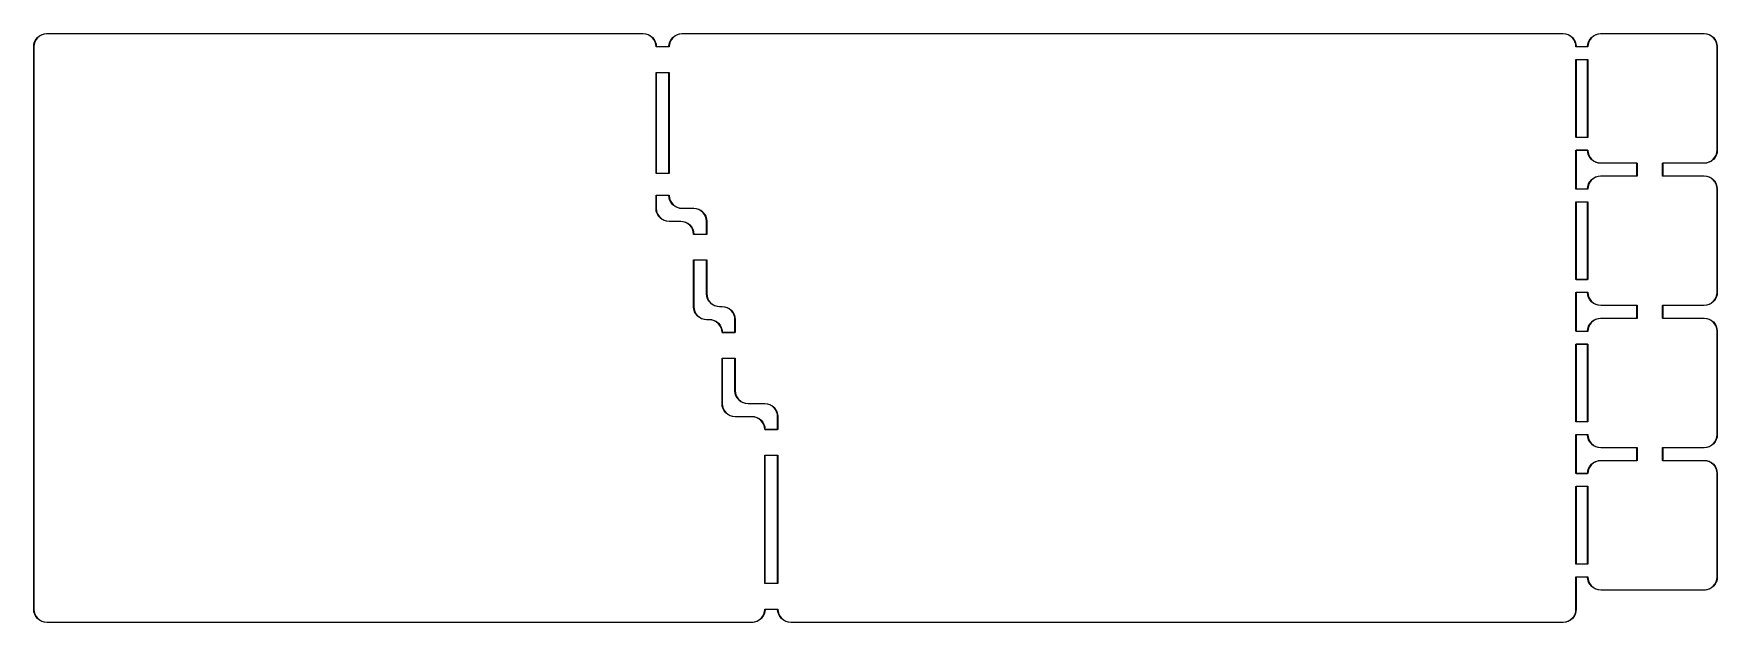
# Model space of a CAD drawing. Extents: x 1.1 to 14.1, y -5.7 to -1.1.
import ezdxf

# ---------------------------------------------------------------- set-up
doc = ezdxf.new("R2010")
doc.units = 0
doc.header["$MEASUREMENT"] = 0
doc.layers.add('BLACK', color=7, linetype='CONTINUOUS')

msp = doc.modelspace()

# ---------------------------------------------------------------- linework, layer by layer
at = {"layer": 'BLACK', "linetype": 'CONTINUOUS'}
for p, q in [((1.12096, -1.18029), (1.1266, -1.16161)), ((1.12846, -1.16227), (1.12287, -1.18077)), ((1.1266, -1.16161), (1.12661, -1.1616)), ((1.12661, -1.1616), (1.12664, -1.16151)), ((1.12664, -1.16151), (1.12668, -1.16143)), ((1.12668, -1.16143), (1.13584, -1.1442)), ((1.13753, -1.14521), (1.12846, -1.16227)), ((1.13584, -1.1442), (1.13585, -1.14419)), ((1.13584, -1.1442), (1.13584, -1.1442)), ((1.13584, -1.1442), (1.13584, -1.1442)), ((1.13585, -1.14419), (1.1359, -1.14411)), ((1.1359, -1.14411), (1.13595, -1.14404)), ((1.13595, -1.14404), (1.14828, -1.12891)), ((1.14974, -1.13023), (1.13753, -1.14521)), ((1.14828, -1.12891), (1.14829, -1.1289)), ((1.14828, -1.12891), (1.14828, -1.12891)), ((1.14828, -1.12891), (1.14828, -1.12891)), ((1.14829, -1.1289), (1.14835, -1.12884)), ((1.14835, -1.12884), (1.14842, -1.12878)), ((1.14842, -1.12878), (1.16345, -1.11634)), ((1.16463, -1.11792), (1.14974, -1.13023)), ((1.16345, -1.11634), (1.16346, -1.11633)), ((1.16346, -1.11633), (1.16354, -1.11628)), ((1.16354, -1.11628), (1.16361, -1.11623)), ((1.16361, -1.11623), (1.18078, -1.10695)), ((1.18163, -1.10873), (1.16463, -1.11792)), ((1.18078, -1.10695), (1.18079, -1.10694)), ((1.18078, -1.10695), (1.18078, -1.10695)), ((1.18078, -1.10695), (1.18078, -1.10695)), ((1.18079, -1.10694), (1.18088, -1.10691)), ((1.18088, -1.10691), (1.18096, -1.10687)), ((1.18096, -1.10687), (1.1996, -1.1011)), ((1.20009, -1.10301), (1.18163, -1.10873)), ((1.1996, -1.1011), (1.1996, -1.1011)), ((1.1996, -1.1011), (1.19961, -1.1011)), ((1.19961, -1.1011), (1.1997, -1.10108)), ((1.1997, -1.10108), (1.19979, -1.10106)), ((1.19979, -1.10106), (1.2192, -1.09902)), ((1.21936, -1.10099), (1.20009, -1.10301)), ((1.2192, -1.09902), (1.21921, -1.09902)), ((1.21921, -1.09902), (1.21926, -1.09902)), ((1.21926, -1.09902), (1.2193, -1.09902)), ((1.2193, -1.09902), (1.21995, -1.09902)), ((1.22, -1.10098), (1.21936, -1.10099)), ((1.21995, -1.09902), (1.21995, -1.09902)), ((1.21995, -1.09902), (5.83005, -1.09902)), ((5.82995, -1.10098), (1.22, -1.10098)), ((5.84923, -1.10287), (5.82995, -1.10098)), ((5.83005, -1.09902), (5.8301, -1.09902)), ((5.8301, -1.09902), (5.8301, -1.09902)), ((5.8301, -1.09902), (5.84952, -1.10092)), ((5.86773, -1.10846), (5.84923, -1.10287)), ((5.84952, -1.10092), (5.84953, -1.10093)), ((5.84953, -1.10093), (5.84962, -1.10095)), ((5.84962, -1.10095), (5.84971, -1.10096)), ((5.84971, -1.10096), (5.86839, -1.1066)), ((5.88479, -1.11753), (5.86773, -1.10846)), ((5.86839, -1.1066), (5.8684, -1.10661)), ((5.8684, -1.10661), (5.86849, -1.10664)), ((5.86849, -1.10664), (5.86857, -1.10668)), ((5.86857, -1.10668), (5.8858, -1.11584)), ((5.89977, -1.12974), (5.88479, -1.11753)), ((5.8858, -1.11584), (5.8858, -1.11584)), ((5.8858, -1.11584), (5.8858, -1.11584)), ((5.8858, -1.11584), (5.88581, -1.11585)), ((5.88581, -1.11585), (5.88589, -1.1159)), ((5.88589, -1.1159), (5.88596, -1.11595)), ((5.88596, -1.11595), (5.90109, -1.12828)), ((5.91208, -1.14463), (5.89977, -1.12974)), ((5.90109, -1.12828), (5.90109, -1.12828)), ((5.90109, -1.12828), (5.90109, -1.12828)), ((5.90109, -1.12828), (5.9011, -1.12829)), ((5.9011, -1.12829), (5.90116, -1.12835)), ((5.90116, -1.12835), (5.90122, -1.12842)), ((5.90122, -1.12842), (5.91366, -1.14345)), ((5.92127, -1.16163), (5.91208, -1.14463)), ((5.91366, -1.14345), (5.91367, -1.14346)), ((5.91367, -1.14346), (5.91372, -1.14354)), ((5.91372, -1.14354), (5.91377, -1.14361)), ((5.91377, -1.14361), (5.92305, -1.16078)), ((5.92699, -1.18009), (5.92127, -1.16163)), ((5.92305, -1.16078), (5.92305, -1.16078)), ((5.92305, -1.16078), (5.92305, -1.16078)), ((5.92305, -1.16078), (5.92306, -1.16079)), ((5.92306, -1.16079), (5.92309, -1.16088)), ((5.92309, -1.16088), (5.92313, -1.16096)), ((5.92313, -1.16096), (5.9289, -1.1796)), ((6.03096, -1.18029), (6.0366, -1.16161)), ((6.03846, -1.16227), (6.03287, -1.18077)), ((6.0366, -1.16161), (6.03661, -1.1616)), ((6.03661, -1.1616), (6.03664, -1.16151)), ((6.03664, -1.16151), (6.03668, -1.16143)), ((6.03668, -1.16143), (6.04584, -1.1442)), ((6.04753, -1.14521), (6.03846, -1.16227)), ((6.04584, -1.1442), (6.04585, -1.14419)), ((6.04584, -1.1442), (6.04584, -1.1442)), ((6.04584, -1.1442), (6.04584, -1.1442)), ((6.04585, -1.14419), (6.0459, -1.14411)), ((6.0459, -1.14411), (6.04595, -1.14404)), ((6.04595, -1.14404), (6.05828, -1.12891)), ((6.05974, -1.13023), (6.04753, -1.14521)), ((6.05828, -1.12891), (6.05829, -1.1289)), ((6.05828, -1.12891), (6.05828, -1.12891)), ((6.05828, -1.12891), (6.05828, -1.12891)), ((6.05829, -1.1289), (6.05835, -1.12884)), ((6.05835, -1.12884), (6.05842, -1.12878)), ((6.05842, -1.12878), (6.07345, -1.11634)), ((6.07463, -1.11792), (6.05974, -1.13023)), ((6.07345, -1.11634), (6.07346, -1.11633)), ((6.07346, -1.11633), (6.07354, -1.11628)), ((6.07354, -1.11628), (6.07361, -1.11623)), ((6.07361, -1.11623), (6.09078, -1.10695)), ((6.09163, -1.10873), (6.07463, -1.11792)), ((6.09078, -1.10695), (6.09079, -1.10694)), ((6.09078, -1.10695), (6.09078, -1.10695)), ((6.09078, -1.10695), (6.09078, -1.10695)), ((6.09079, -1.10694), (6.09088, -1.10691)), ((6.09088, -1.10691), (6.09096, -1.10687)), ((6.09096, -1.10687), (6.1096, -1.1011)), ((6.11009, -1.10301), (6.09163, -1.10873)), ((6.1096, -1.1011), (6.1096, -1.1011)), ((6.1096, -1.1011), (6.10961, -1.1011)), ((6.10961, -1.1011), (6.1097, -1.10108)), ((6.1097, -1.10108), (6.10979, -1.10106)), ((6.10979, -1.10106), (6.1292, -1.09902)), ((6.12936, -1.10099), (6.11009, -1.10301)), ((6.1292, -1.09902), (6.12921, -1.09902)), ((6.12921, -1.09902), (6.12926, -1.09902)), ((6.12926, -1.09902), (6.1293, -1.09902)), ((6.1293, -1.09902), (6.12995, -1.09902)), ((6.13, -1.10098), (6.12936, -1.10099)), ((6.12995, -1.09902), (6.12995, -1.09902)), ((6.12995, -1.09902), (12.94, -1.09902)), ((12.94, -1.10098), (6.13, -1.10098)), ((12.94, -1.09902), (12.9401, -1.09902)), ((12.9592, -1.10287), (12.94, -1.10098)), ((12.9401, -1.09902), (12.9401, -1.09902)), ((12.9401, -1.09902), (12.9595, -1.10092)), ((12.9777, -1.10846), (12.9592, -1.10287)), ((12.9595, -1.10092), (12.9595, -1.10093)), ((12.9595, -1.10093), (12.9596, -1.10095)), ((12.9596, -1.10095), (12.9597, -1.10096)), ((12.9597, -1.10096), (12.9784, -1.1066)), ((12.9948, -1.11753), (12.9777, -1.10846)), ((12.9784, -1.1066), (12.9784, -1.10661)), ((12.9784, -1.10661), (12.9785, -1.10664)), ((12.9785, -1.10664), (12.9786, -1.10668)), ((12.9786, -1.10668), (12.9958, -1.11584)), ((13.0098, -1.12974), (12.9948, -1.11753)), ((12.9958, -1.11584), (12.9958, -1.11584)), ((12.9958, -1.11584), (12.9958, -1.11584)), ((12.9958, -1.11584), (12.9958, -1.11585)), ((12.9958, -1.11585), (12.9959, -1.1159)), ((12.9959, -1.1159), (12.996, -1.11595)), ((12.996, -1.11595), (13.0111, -1.12828)), ((13.0221, -1.14463), (13.0098, -1.12974)), ((13.0111, -1.12828), (13.0111, -1.12828)), ((13.0111, -1.12828), (13.0111, -1.12828)), ((13.0111, -1.12828), (13.0111, -1.12829)), ((13.0111, -1.12829), (13.0112, -1.12835)), ((13.0112, -1.12835), (13.0112, -1.12842)), ((13.0112, -1.12842), (13.0237, -1.14345)), ((13.0313, -1.16163), (13.0221, -1.14463)), ((13.0237, -1.14345), (13.0237, -1.14346)), ((13.0237, -1.14346), (13.0237, -1.14354)), ((13.0237, -1.14354), (13.0238, -1.14361)), ((13.0238, -1.14361), (13.0331, -1.16078)), ((13.037, -1.18009), (13.0313, -1.16163)), ((13.0331, -1.16078), (13.0331, -1.16078)), ((13.0331, -1.16078), (13.0331, -1.16078)), ((13.0331, -1.16078), (13.0331, -1.16079)), ((13.0331, -1.16079), (13.0331, -1.16088)), ((13.0331, -1.16088), (13.0331, -1.16096)), ((13.0331, -1.16096), (13.0389, -1.1796)), ((13.131, -1.18029), (13.1366, -1.16161)), ((13.1385, -1.16227), (13.1329, -1.18077)), ((13.1366, -1.16151), (13.1367, -1.16143)), ((13.1366, -1.1616), (13.1366, -1.16151)), ((13.1366, -1.16161), (13.1366, -1.1616)), ((13.1367, -1.16143), (13.1458, -1.1442)), ((13.1475, -1.14521), (13.1385, -1.16227)), ((13.1458, -1.14419), (13.1459, -1.14411)), ((13.1458, -1.1442), (13.1458, -1.14419)), ((13.1458, -1.1442), (13.1458, -1.1442)), ((13.1458, -1.1442), (13.1458, -1.1442)), ((13.1459, -1.14404), (13.1583, -1.12891)), ((13.1459, -1.14411), (13.1459, -1.14404)), ((13.1597, -1.13023), (13.1475, -1.14521)), ((13.1583, -1.1289), (13.1584, -1.12884)), ((13.1583, -1.12891), (13.1583, -1.1289)), ((13.1583, -1.12891), (13.1583, -1.12891)), ((13.1583, -1.12891), (13.1583, -1.12891)), ((13.1584, -1.12878), (13.1735, -1.11634)), ((13.1584, -1.12884), (13.1584, -1.12878)), ((13.1746, -1.11792), (13.1597, -1.13023)), ((13.1735, -1.11628), (13.1736, -1.11623)), ((13.1735, -1.11633), (13.1735, -1.11628)), ((13.1735, -1.11634), (13.1735, -1.11633)), ((13.1736, -1.11623), (13.1908, -1.10695)), ((13.1916, -1.10873), (13.1746, -1.11792)), ((13.1908, -1.10694), (13.1909, -1.10691)), ((13.1908, -1.10695), (13.1908, -1.10694)), ((13.1908, -1.10695), (13.1908, -1.10695)), ((13.1908, -1.10695), (13.1908, -1.10695)), ((13.1909, -1.10691), (13.191, -1.10687)), ((13.191, -1.10687), (13.2096, -1.1011)), ((13.2101, -1.10301), (13.1916, -1.10873)), ((13.2096, -1.1011), (13.2097, -1.10108)), ((13.2096, -1.1011), (13.2096, -1.1011)), ((13.2096, -1.1011), (13.2096, -1.1011)), ((13.2097, -1.10108), (13.2098, -1.10106)), ((13.2098, -1.10106), (13.2292, -1.09902)), ((13.2294, -1.10099), (13.2101, -1.10301)), ((13.2292, -1.09902), (13.2292, -1.09902)), ((13.2292, -1.09902), (13.2293, -1.09902)), ((13.2293, -1.09902), (13.2293, -1.09902)), ((13.2293, -1.09902), (13.23, -1.09902)), ((13.23, -1.10098), (13.2294, -1.10099)), ((13.23, -1.09902), (13.23, -1.09902)), ((13.23, -1.09902), (14.03, -1.09902)), ((14.03, -1.10098), (13.23, -1.10098)), ((14.03, -1.09902), (14.0301, -1.09902)), ((14.0492, -1.10287), (14.03, -1.10098)), ((14.0301, -1.09902), (14.0301, -1.09902)), ((14.0301, -1.09902), (14.0495, -1.10092)), ((14.0677, -1.10846), (14.0492, -1.10287)), ((14.0495, -1.10092), (14.0495, -1.10093)), ((14.0495, -1.10093), (14.0496, -1.10095)), ((14.0496, -1.10095), (14.0497, -1.10096)), ((14.0497, -1.10096), (14.0684, -1.1066)), ((14.0848, -1.11753), (14.0677, -1.10846)), ((14.0684, -1.1066), (14.0684, -1.10661)), ((14.0684, -1.10661), (14.0685, -1.10664)), ((14.0685, -1.10664), (14.0686, -1.10668)), ((14.0686, -1.10668), (14.0858, -1.11584)), ((14.0998, -1.12974), (14.0848, -1.11753)), ((14.0858, -1.11584), (14.0858, -1.11584)), ((14.0858, -1.11584), (14.0858, -1.11584)), ((14.0858, -1.11584), (14.0858, -1.11585)), ((14.0858, -1.11585), (14.0859, -1.1159)), ((14.0859, -1.1159), (14.086, -1.11595)), ((14.086, -1.11595), (14.1011, -1.12828)), ((14.1121, -1.14463), (14.0998, -1.12974)), ((14.1011, -1.12828), (14.1011, -1.12828)), ((14.1011, -1.12828), (14.1011, -1.12828)), ((14.1011, -1.12828), (14.1011, -1.12829)), ((14.1011, -1.12829), (14.1012, -1.12835)), ((14.1012, -1.12835), (14.1012, -1.12842)), ((14.1012, -1.12842), (14.1137, -1.14345)), ((14.1213, -1.16163), (14.1121, -1.14463)), ((14.1137, -1.14345), (14.1137, -1.14346)), ((14.1137, -1.14346), (14.1137, -1.14354)), ((14.1137, -1.14354), (14.1138, -1.14361)), ((14.1138, -1.14361), (14.1231, -1.16078)), ((14.127, -1.18009), (14.1213, -1.16163)), ((14.1231, -1.16078), (14.1231, -1.16078)), ((14.1231, -1.16078), (14.1231, -1.16078)), ((14.1231, -1.16078), (14.1231, -1.16079)), ((14.1231, -1.16079), (14.1231, -1.16088)), ((14.1231, -1.16088), (14.1231, -1.16096)), ((14.1231, -1.16096), (14.1289, -1.1796)), ((1.11902, -1.1999), (1.12092, -1.18048)), ((1.11902, -1.19995), (1.11902, -1.1999)), ((1.11902, -1.1999), (1.11902, -1.1999)), ((1.11902, -5.54999), (1.11902, -1.19995)), ((1.12092, -1.18048), (1.12093, -1.18047)), ((1.12093, -1.18047), (1.12095, -1.18038)), ((1.12095, -1.18038), (1.12096, -1.18029)), ((1.12287, -1.18077), (1.12098, -1.20005)), ((1.12098, -1.20005), (1.12098, -5.55)), ((5.92901, -1.19936), (5.92699, -1.18009)), ((5.9289, -1.1796), (5.9289, -1.17961)), ((5.9289, -1.17961), (5.92892, -1.1797)), ((5.92892, -1.1797), (5.92894, -1.17979)), ((5.92894, -1.17979), (5.93096, -1.19902)), ((5.92902, -1.19995), (5.92901, -1.19936)), ((5.92901, -1.2), (5.92902, -1.19995)), ((5.92903, -1.20019), (5.92901, -1.2)), ((5.92909, -1.20038), (5.92903, -1.20019)), ((5.92918, -1.20055), (5.92909, -1.20038)), ((5.9293, -1.2007), (5.92918, -1.20055)), ((5.92945, -1.20082), (5.9293, -1.2007)), ((5.92962, -1.20091), (5.92945, -1.20082)), ((5.92981, -1.20097), (5.92962, -1.20091)), ((5.92995, -1.20098), (5.92981, -1.20097)), ((6.03005, -1.20098), (5.92995, -1.20098)), ((5.93096, -1.19902), (6.02911, -1.19902)), ((6.02911, -1.19902), (6.03092, -1.18048)), ((6.03009, -1.20098), (6.03005, -1.20098)), ((6.03019, -1.20097), (6.03009, -1.20098)), ((6.03009, -1.20098), (6.03009, -1.20098)), ((6.03009, -1.20098), (6.03009, -1.20098)), ((6.03038, -1.20091), (6.03019, -1.20097)), ((6.03055, -1.20082), (6.03038, -1.20091)), ((6.0307, -1.2007), (6.03055, -1.20082)), ((6.03082, -1.20055), (6.0307, -1.2007)), ((6.03091, -1.20038), (6.03082, -1.20055)), ((6.03097, -1.20019), (6.03091, -1.20038)), ((6.03092, -1.18048), (6.03093, -1.18047)), ((6.03093, -1.18047), (6.03095, -1.18038)), ((6.03095, -1.18038), (6.03096, -1.18029)), ((6.03098, -1.20011), (6.03097, -1.20019)), ((6.03287, -1.18077), (6.03098, -1.2001)), ((6.03098, -1.2001), (6.03098, -1.20011)), ((13.039, -1.19936), (13.037, -1.18009)), ((13.0389, -1.1796), (13.0389, -1.17961)), ((13.0389, -1.17961), (13.0389, -1.1797)), ((13.0389, -1.1797), (13.0389, -1.17979)), ((13.0389, -1.17979), (13.041, -1.19902)), ((13.039, -1.19995), (13.039, -1.19936)), ((13.039, -1.2), (13.039, -1.19995)), ((13.039, -1.20019), (13.039, -1.2)), ((13.0391, -1.20038), (13.039, -1.20019)), ((13.039, -1.29981), (13.0391, -1.29962)), ((13.039, -1.3), (13.039, -1.29981)), ((13.039, -1.30005), (13.039, -1.3)), ((13.039, -1.89995), (13.039, -1.30005)), ((13.0392, -1.20055), (13.0391, -1.20038)), ((13.0391, -1.29962), (13.0392, -1.29945)), ((13.0393, -1.2007), (13.0392, -1.20055)), ((13.0392, -1.29945), (13.0393, -1.2993)), ((13.0395, -1.20082), (13.0393, -1.2007)), ((13.0393, -1.2993), (13.0395, -1.29918)), ((13.0396, -1.20091), (13.0395, -1.20082)), ((13.0395, -1.29918), (13.0396, -1.29909)), ((13.0398, -1.20097), (13.0396, -1.20091)), ((13.0396, -1.29909), (13.0398, -1.29903)), ((13.04, -1.20098), (13.0398, -1.20097)), ((13.0398, -1.29903), (13.04, -1.29902)), ((13.13, -1.20098), (13.04, -1.20098)), ((13.04, -1.29902), (13.04, -1.29901)), ((13.04, -1.29901), (13.04, -1.29902)), ((13.04, -1.29902), (13.13, -1.29902)), ((13.041, -1.19902), (13.1291, -1.19902)), ((13.041, -1.30098), (13.041, -1.89902)), ((13.129, -1.30098), (13.041, -1.30098)), ((13.129, -1.89902), (13.129, -1.30098)), ((13.1291, -1.19902), (13.1309, -1.18048)), ((13.1301, -1.20098), (13.13, -1.20098)), ((13.13, -1.29902), (13.13, -1.29901)), ((13.13, -1.29901), (13.13, -1.29902)), ((13.13, -1.29902), (13.13, -1.29902)), ((13.13, -1.29902), (13.1302, -1.29903)), ((13.1302, -1.20097), (13.1301, -1.20098)), ((13.1301, -1.20098), (13.1301, -1.20098)), ((13.1301, -1.20098), (13.1301, -1.20098)), ((13.1304, -1.20091), (13.1302, -1.20097)), ((13.1302, -1.29903), (13.1304, -1.29909)), ((13.1305, -1.20082), (13.1304, -1.20091)), ((13.1304, -1.29909), (13.1305, -1.29918)), ((13.1307, -1.2007), (13.1305, -1.20082)), ((13.1305, -1.29918), (13.1307, -1.2993)), ((13.1308, -1.20055), (13.1307, -1.2007)), ((13.1307, -1.2993), (13.1308, -1.29945)), ((13.1309, -1.20038), (13.1308, -1.20055)), ((13.1308, -1.29945), (13.1309, -1.29962)), ((13.1309, -1.18038), (13.131, -1.18029)), ((13.1309, -1.18047), (13.1309, -1.18038)), ((13.1309, -1.18048), (13.1309, -1.18047)), ((13.131, -1.20019), (13.1309, -1.20038)), ((13.1309, -1.29962), (13.131, -1.29981)), ((13.1329, -1.18077), (13.131, -1.2001)), ((13.131, -1.2001), (13.131, -1.20011)), ((13.131, -1.20011), (13.131, -1.20019)), ((13.131, -1.29981), (13.131, -1.3)), ((13.131, -1.3), (13.131, -1.30005)), ((13.131, -1.30005), (13.131, -1.89995)), ((14.129, -1.19936), (14.127, -1.18009)), ((14.1289, -1.1796), (14.1289, -1.17961)), ((14.1289, -1.17961), (14.1289, -1.1797)), ((14.1289, -1.1797), (14.1289, -1.17979)), ((14.1289, -1.17979), (14.131, -1.1992)), ((14.129, -1.2), (14.129, -1.19936)), ((14.129, -1.99995), (14.129, -1.2)), ((14.131, -1.1992), (14.131, -1.19921)), ((14.131, -1.19921), (14.131, -1.19926)), ((14.131, -1.19926), (14.131, -1.1993)), ((14.131, -1.1993), (14.131, -1.19995)), ((14.131, -1.19995), (14.131, -1.19995)), ((14.131, -1.19995), (14.131, -2.00005)), ((5.92901, -1.4), (5.92903, -1.39981)), ((5.92902, -1.40005), (5.92901, -1.4)), ((5.92902, -2.17995), (5.92902, -1.40005)), ((5.92903, -1.39981), (5.92909, -1.39962)), ((5.92909, -1.39962), (5.92918, -1.39945)), ((5.92918, -1.39945), (5.9293, -1.3993)), ((5.9293, -1.3993), (5.92945, -1.39918)), ((5.92945, -1.39918), (5.92962, -1.39909)), ((5.92962, -1.39909), (5.92981, -1.39903)), ((5.92981, -1.39903), (5.92995, -1.39902)), ((5.92995, -1.39902), (5.93, -1.39901)), ((5.92995, -1.39902), (5.92995, -1.39902)), ((5.93, -1.39901), (5.93005, -1.39902)), ((5.93005, -1.39902), (6.02995, -1.39902)), ((5.93098, -1.40098), (5.93098, -2.17902)), ((6.02902, -1.40098), (5.93098, -1.40098)), ((6.02902, -2.17902), (6.02902, -1.40098)), ((6.02995, -1.39902), (6.03, -1.39901)), ((6.03, -1.39901), (6.03005, -1.39902)), ((6.03005, -1.39902), (6.03005, -1.39902)), ((6.03005, -1.39902), (6.03019, -1.39903)), ((6.03019, -1.39903), (6.03038, -1.39909)), ((6.03038, -1.39909), (6.03055, -1.39918)), ((6.03055, -1.39918), (6.0307, -1.3993)), ((6.0307, -1.3993), (6.03082, -1.39945)), ((6.03082, -1.39945), (6.03091, -1.39962)), ((6.03091, -1.39962), (6.03097, -1.39981)), ((6.03097, -1.39981), (6.03099, -1.4)), ((6.03099, -1.4), (6.03098, -1.40005)), ((6.03098, -1.40005), (6.03098, -2.17995)), ((13.039, -1.9), (13.039, -1.89995)), ((13.039, -1.90019), (13.039, -1.9)), ((13.0391, -1.90038), (13.039, -1.90019)), ((13.0392, -1.90055), (13.0391, -1.90038)), ((13.0393, -1.9007), (13.0392, -1.90055)), ((13.0395, -1.90082), (13.0393, -1.9007)), ((13.0396, -1.90091), (13.0395, -1.90082)), ((13.0398, -1.90097), (13.0396, -1.90091)), ((13.04, -1.90098), (13.0398, -1.90097)), ((13.13, -1.90098), (13.04, -1.90098)), ((13.04, -1.90098), (13.04, -1.90099)), ((13.04, -1.90099), (13.04, -1.90098)), ((13.04, -1.90098), (13.04, -1.90098)), ((13.041, -1.89902), (13.129, -1.89902)), ((13.1302, -1.90097), (13.13, -1.90099)), ((13.13, -1.90099), (13.13, -1.90098)), ((13.1304, -1.90091), (13.1302, -1.90097)), ((13.1305, -1.90082), (13.1304, -1.90091)), ((13.1307, -1.9007), (13.1305, -1.90082)), ((13.1308, -1.90055), (13.1307, -1.9007)), ((13.1309, -1.90038), (13.1308, -1.90055)), ((13.131, -1.90019), (13.1309, -1.90038)), ((13.131, -1.89995), (13.131, -1.9)), ((13.131, -1.9), (13.131, -1.90005)), ((13.131, -1.90005), (13.131, -1.90019)), ((13.039, -1.99981), (13.0391, -1.99962)), ((13.039, -2), (13.039, -1.99981)), ((13.039, -2.00005), (13.039, -2)), ((13.039, -2.09995), (13.039, -2.00005)), ((13.0391, -1.99962), (13.0392, -1.99945)), ((13.0392, -1.99945), (13.0393, -1.9993)), ((13.0393, -1.9993), (13.0395, -1.99918)), ((13.0395, -1.99918), (13.0396, -1.99909)), ((13.0396, -1.99909), (13.0398, -1.99903)), ((13.0398, -1.99903), (13.04, -1.99902)), ((13.04, -1.99902), (13.04, -1.99901)), ((13.04, -1.99901), (13.04, -1.99902)), ((13.04, -1.99902), (13.13, -1.99902)), ((13.129, -2.00098), (13.041, -2.00098)), ((13.041, -2.00098), (13.041, -2.29902)), ((13.1311, -2.02021), (13.129, -2.00098)), ((13.13, -1.99902), (13.1302, -1.99903)), ((13.1302, -1.99903), (13.1304, -1.99909)), ((13.1304, -1.99909), (13.1305, -1.99918)), ((13.1305, -1.99918), (13.1307, -1.9993)), ((13.1307, -1.9993), (13.1308, -1.99945)), ((13.1308, -1.99945), (13.1309, -1.99962)), ((13.1309, -1.99962), (13.131, -1.99981)), ((13.131, -1.99981), (13.131, -2)), ((13.131, -2), (13.131, -2.00005)), ((13.131, -2.00005), (13.131, -2.00064)), ((13.131, -2.00064), (13.133, -2.01991)), ((13.1311, -2.0203), (13.1311, -2.02021)), ((13.1311, -2.02039), (13.1311, -2.0203)), ((13.1311, -2.0204), (13.1311, -2.02039)), ((13.1369, -2.03904), (13.1311, -2.0204)), ((13.133, -2.01991), (13.1387, -2.03837)), ((13.1369, -2.03912), (13.1369, -2.03904)), ((13.1369, -2.03921), (13.1369, -2.03912)), ((13.1369, -2.03922), (13.1369, -2.03921)), ((13.1462, -2.05639), (13.1369, -2.03922)), ((13.1387, -2.03837), (13.1479, -2.05537)), ((13.1463, -2.05646), (13.1462, -2.05639)), ((13.1463, -2.05654), (13.1463, -2.05646)), ((13.1463, -2.05655), (13.1463, -2.05654)), ((13.1588, -2.07158), (13.1463, -2.05655)), ((13.1479, -2.05537), (13.1602, -2.07026)), ((13.1588, -2.07165), (13.1588, -2.07158)), ((13.1589, -2.07171), (13.1588, -2.07165)), ((13.1589, -2.07172), (13.1589, -2.07171)), ((13.174, -2.08405), (13.1589, -2.07172)), ((13.1602, -2.07026), (13.1752, -2.08247)), ((14.0854, -2.08208), (14.1003, -2.06977)), ((14.1016, -2.07122), (14.0865, -2.08366)), ((14.1003, -2.06977), (14.1125, -2.05479)), ((14.1017, -2.0711), (14.1016, -2.07116)), ((14.1016, -2.07116), (14.1016, -2.07122)), ((14.1141, -2.05596), (14.1017, -2.07109)), ((14.1017, -2.07109), (14.1017, -2.0711)), ((14.1125, -2.05479), (14.1215, -2.03773)), ((14.1142, -2.05581), (14.1141, -2.05589)), ((14.1141, -2.05589), (14.1141, -2.05596)), ((14.1233, -2.03857), (14.1142, -2.0558)), ((14.1142, -2.0558), (14.1142, -2.05581)), ((14.1215, -2.03773), (14.1271, -2.01923)), ((14.1234, -2.03849), (14.1233, -2.03857)), ((14.129, -2.01971), (14.1234, -2.03839)), ((14.1234, -2.03839), (14.1234, -2.0384)), ((14.1234, -2.0384), (14.1234, -2.03849)), ((14.1271, -2.01923), (14.129, -1.99995)), ((14.1291, -2.01962), (14.129, -2.01971)), ((14.131, -2.0001), (14.1291, -2.01952)), ((14.1291, -2.01952), (14.1291, -2.01953)), ((14.1291, -2.01953), (14.1291, -2.01962)), ((14.131, -2.00005), (14.131, -2.0001)), ((14.131, -2.0001), (14.131, -2.0001)), ((5.92901, -2.18), (5.92902, -2.17995)), ((5.92903, -2.18019), (5.92901, -2.18)), ((5.92909, -2.18038), (5.92903, -2.18019)), ((5.92918, -2.18055), (5.92909, -2.18038)), ((5.9293, -2.1807), (5.92918, -2.18055)), ((5.92945, -2.18082), (5.9293, -2.1807)), ((5.92962, -2.18091), (5.92945, -2.18082)), ((5.92981, -2.18097), (5.92962, -2.18091)), ((5.93, -2.18099), (5.92981, -2.18097)), ((5.93005, -2.18098), (5.93, -2.18099)), ((6.02995, -2.18098), (5.93005, -2.18098)), ((5.93098, -2.17902), (6.02902, -2.17902)), ((6.03, -2.18099), (6.02995, -2.18098)), ((6.03019, -2.18097), (6.03, -2.18099)), ((6.03038, -2.18091), (6.03019, -2.18097)), ((6.03055, -2.18082), (6.03038, -2.18091)), ((6.0307, -2.1807), (6.03055, -2.18082)), ((6.03082, -2.18055), (6.0307, -2.1807)), ((6.03091, -2.18038), (6.03082, -2.18055)), ((6.03097, -2.18019), (6.03091, -2.18038)), ((6.03098, -2.18005), (6.03097, -2.18019)), ((6.03098, -2.17995), (6.03099, -2.18)), ((6.03099, -2.18), (6.03098, -2.18005)), ((6.03098, -2.18005), (6.03098, -2.18005)), ((13.039, -2.19995), (13.039, -2.09995)), ((13.039, -2.09995), (13.039, -2.09995)), ((13.039, -2.29995), (13.039, -2.19995)), ((13.1736, -2.21623), (13.1908, -2.20695)), ((13.1741, -2.0841), (13.174, -2.08405)), ((13.1742, -2.08415), (13.1741, -2.0841)), ((13.1742, -2.08416), (13.1742, -2.08415)), ((13.1914, -2.09332), (13.1742, -2.08416)), ((13.1916, -2.20873), (13.1746, -2.21792)), ((13.1752, -2.08247), (13.1923, -2.09154)), ((13.1908, -2.20694), (13.1909, -2.20691)), ((13.1908, -2.20695), (13.1908, -2.20694)), ((13.1908, -2.20695), (13.1908, -2.20695)), ((13.1908, -2.20695), (13.1908, -2.20695)), ((13.1909, -2.20691), (13.191, -2.20687)), ((13.191, -2.20687), (13.2096, -2.2011)), ((13.1915, -2.09336), (13.1914, -2.09332)), ((13.1916, -2.09339), (13.1915, -2.09336)), ((13.1916, -2.0934), (13.1916, -2.09339)), ((13.2103, -2.09904), (13.1916, -2.0934)), ((13.2101, -2.20301), (13.1916, -2.20873)), ((13.1923, -2.09154), (13.2108, -2.09713)), ((13.2096, -2.2011), (13.2097, -2.20108)), ((13.2096, -2.2011), (13.2096, -2.2011)), ((13.2096, -2.2011), (13.2096, -2.2011)), ((13.2097, -2.20108), (13.2098, -2.20106)), ((13.2098, -2.20106), (13.2292, -2.19902)), ((13.2294, -2.20099), (13.2101, -2.20301)), ((13.2104, -2.09905), (13.2103, -2.09904)), ((13.2105, -2.09907), (13.2104, -2.09905)), ((13.2105, -2.09908), (13.2105, -2.09907)), ((13.2299, -2.10098), (13.2105, -2.09908)), ((13.2108, -2.09713), (13.23, -2.09902)), ((13.2292, -2.19902), (13.2292, -2.19902)), ((13.2292, -2.19902), (13.2293, -2.19902)), ((13.2293, -2.19902), (13.2293, -2.19902)), ((13.2293, -2.19902), (13.23, -2.19902)), ((13.23, -2.20098), (13.2294, -2.20099)), ((13.23, -2.10098), (13.2299, -2.10098)), ((13.2299, -2.10098), (13.2299, -2.10098)), ((13.23, -2.09902), (13.51, -2.09902)), ((13.509, -2.10098), (13.23, -2.10098)), ((13.23, -2.19902), (13.23, -2.19902)), ((13.23, -2.19902), (13.509, -2.19902)), ((13.51, -2.20098), (13.23, -2.20098)), ((13.509, -2.19902), (13.509, -2.10098)), ((13.51, -2.09902), (13.51, -2.09901)), ((13.51, -2.09901), (13.51, -2.09902)), ((13.51, -2.09902), (13.51, -2.09902)), ((13.51, -2.09902), (13.5102, -2.09903)), ((13.5101, -2.20098), (13.51, -2.20099)), ((13.51, -2.20099), (13.51, -2.20098)), ((13.5102, -2.20097), (13.5101, -2.20098)), ((13.5102, -2.09903), (13.5104, -2.09909)), ((13.5104, -2.20091), (13.5102, -2.20097)), ((13.5104, -2.09909), (13.5105, -2.09918)), ((13.5105, -2.20082), (13.5104, -2.20091)), ((13.5105, -2.09918), (13.5107, -2.0993)), ((13.5107, -2.2007), (13.5105, -2.20082)), ((13.5107, -2.0993), (13.5108, -2.09945)), ((13.5108, -2.20055), (13.5107, -2.2007)), ((13.5108, -2.09945), (13.5109, -2.09962)), ((13.5109, -2.20038), (13.5108, -2.20055)), ((13.5109, -2.09962), (13.511, -2.09981)), ((13.511, -2.20019), (13.5109, -2.20038)), ((13.511, -2.09981), (13.511, -2.1)), ((13.511, -2.1), (13.511, -2.10005)), ((13.511, -2.10005), (13.511, -2.19995)), ((13.511, -2.19995), (13.511, -2.2)), ((13.511, -2.2), (13.511, -2.20019)), ((13.709, -2.09981), (13.7091, -2.09962)), ((13.709, -2.1), (13.709, -2.09981)), ((13.709, -2.10005), (13.709, -2.1)), ((13.709, -2.19995), (13.709, -2.10005)), ((13.709, -2.2), (13.709, -2.19995)), ((13.709, -2.20019), (13.709, -2.2)), ((13.7091, -2.20038), (13.709, -2.20019)), ((13.7091, -2.09962), (13.7092, -2.09945)), ((13.7092, -2.20055), (13.7091, -2.20038)), ((13.7092, -2.09945), (13.7093, -2.0993)), ((13.7093, -2.2007), (13.7092, -2.20055)), ((13.7093, -2.0993), (13.7095, -2.09918)), ((13.7095, -2.20082), (13.7093, -2.2007)), ((13.7095, -2.09918), (13.7096, -2.09909)), ((13.7096, -2.20091), (13.7095, -2.20082)), ((13.7096, -2.09909), (13.7098, -2.09903)), ((13.7098, -2.20097), (13.7096, -2.20091)), ((13.7098, -2.09903), (13.71, -2.09902)), ((13.71, -2.20098), (13.7098, -2.20097)), ((13.71, -2.09902), (13.71, -2.09901)), ((13.71, -2.09901), (13.71, -2.09902)), ((13.71, -2.09902), (14.03, -2.09902)), ((14.03, -2.20098), (13.71, -2.20098)), ((13.71, -2.20098), (13.71, -2.20099)), ((13.71, -2.20099), (13.71, -2.20098)), ((13.71, -2.20098), (13.71, -2.20098)), ((14.03, -2.10098), (13.711, -2.10098)), ((13.711, -2.10098), (13.711, -2.19902)), ((13.711, -2.19902), (14.03, -2.19902)), ((14.03, -2.09902), (14.0306, -2.09901)), ((14.0307, -2.10098), (14.03, -2.10098)), ((14.03, -2.10098), (14.03, -2.10098)), ((14.03, -2.19902), (14.0301, -2.19902)), ((14.0492, -2.20287), (14.03, -2.20098)), ((14.0301, -2.19902), (14.0301, -2.19902)), ((14.0301, -2.19902), (14.0495, -2.20092)), ((14.0306, -2.09901), (14.0499, -2.09699)), ((14.0308, -2.10098), (14.0307, -2.10098)), ((14.0307, -2.10098), (14.0307, -2.10098)), ((14.0502, -2.09894), (14.0308, -2.10098)), ((14.0308, -2.10098), (14.0308, -2.10098)), ((14.0677, -2.20846), (14.0492, -2.20287)), ((14.0495, -2.20092), (14.0495, -2.20093)), ((14.0495, -2.20093), (14.0496, -2.20095)), ((14.0496, -2.20095), (14.0497, -2.20096)), ((14.0497, -2.20096), (14.0684, -2.2066)), ((14.0499, -2.09699), (14.0684, -2.09127)), ((14.0503, -2.09892), (14.0502, -2.09894)), ((14.0504, -2.0989), (14.0503, -2.09892)), ((14.069, -2.09313), (14.0504, -2.0989)), ((14.0504, -2.0989), (14.0504, -2.0989)), ((14.0848, -2.21753), (14.0677, -2.20846)), ((14.0684, -2.09127), (14.0854, -2.08208)), ((14.0684, -2.2066), (14.0684, -2.20661)), ((14.0684, -2.20661), (14.0685, -2.20664)), ((14.0685, -2.20664), (14.0686, -2.20668)), ((14.0686, -2.20668), (14.0858, -2.21584)), ((14.0691, -2.09309), (14.069, -2.09313)), ((14.0692, -2.09306), (14.0691, -2.09309)), ((14.0864, -2.08377), (14.0692, -2.09305)), ((14.0692, -2.09305), (14.0692, -2.09306)), ((14.0865, -2.08372), (14.0864, -2.08377)), ((14.0865, -2.08366), (14.0865, -2.08367)), ((14.0865, -2.08367), (14.0865, -2.08372)), ((13.039, -2.3), (13.039, -2.29995)), ((13.039, -2.30019), (13.039, -2.3)), ((13.0391, -2.30038), (13.039, -2.30019)), ((13.0392, -2.30055), (13.0391, -2.30038)), ((13.0392, -2.30062), (13.0392, -2.30055)), ((13.0393, -2.3007), (13.0392, -2.30062)), ((13.0395, -2.30082), (13.0393, -2.3007)), ((13.0396, -2.30091), (13.0395, -2.30082)), ((13.0398, -2.30097), (13.0396, -2.30091)), ((13.04, -2.30099), (13.0398, -2.30097)), ((13.13, -2.30098), (13.04, -2.30098)), ((13.04, -2.30098), (13.04, -2.30099)), ((13.041, -2.29902), (13.1291, -2.29902)), ((13.1291, -2.29902), (13.1309, -2.28048)), ((13.1301, -2.30098), (13.13, -2.30098)), ((13.1302, -2.30097), (13.1301, -2.30098)), ((13.1301, -2.30098), (13.1301, -2.30098)), ((13.1301, -2.30098), (13.1301, -2.30098)), ((13.1304, -2.30091), (13.1302, -2.30097)), ((13.1305, -2.30082), (13.1304, -2.30091)), ((13.1307, -2.3007), (13.1305, -2.30082)), ((13.1308, -2.30055), (13.1307, -2.3007)), ((13.1309, -2.30038), (13.1308, -2.30055)), ((13.1309, -2.28038), (13.131, -2.28029)), ((13.1309, -2.28047), (13.1309, -2.28038)), ((13.1309, -2.28048), (13.1309, -2.28047)), ((13.131, -2.30019), (13.1309, -2.30038)), ((13.131, -2.28029), (13.1366, -2.26161)), ((13.1329, -2.28077), (13.131, -2.3001)), ((13.131, -2.3001), (13.131, -2.30011)), ((13.131, -2.30011), (13.131, -2.30019)), ((13.1385, -2.26227), (13.1329, -2.28077)), ((13.1366, -2.26151), (13.1367, -2.26143)), ((13.1366, -2.2616), (13.1366, -2.26151)), ((13.1366, -2.26161), (13.1366, -2.2616)), ((13.1367, -2.26143), (13.1458, -2.2442)), ((13.1475, -2.24521), (13.1385, -2.26227)), ((13.1458, -2.24419), (13.1459, -2.24411)), ((13.1458, -2.2442), (13.1458, -2.24419)), ((13.1458, -2.2442), (13.1458, -2.2442)), ((13.1458, -2.2442), (13.1458, -2.2442)), ((13.1459, -2.24404), (13.1583, -2.22891)), ((13.1459, -2.24411), (13.1459, -2.24404)), ((13.1597, -2.23023), (13.1475, -2.24521)), ((13.1583, -2.2289), (13.1584, -2.22884)), ((13.1583, -2.22891), (13.1583, -2.2289)), ((13.1583, -2.22891), (13.1583, -2.22891)), ((13.1583, -2.22891), (13.1583, -2.22891)), ((13.1584, -2.22878), (13.1735, -2.21634)), ((13.1584, -2.22884), (13.1584, -2.22878)), ((13.1746, -2.21792), (13.1597, -2.23023)), ((13.1735, -2.21628), (13.1736, -2.21623)), ((13.1735, -2.21633), (13.1735, -2.21628)), ((13.1735, -2.21634), (13.1735, -2.21633)), ((14.0998, -2.22974), (14.0848, -2.21753)), ((14.0858, -2.21584), (14.0858, -2.21584)), ((14.0858, -2.21584), (14.0858, -2.21584)), ((14.0858, -2.21584), (14.0858, -2.21585)), ((14.0858, -2.21585), (14.0859, -2.2159)), ((14.0859, -2.2159), (14.086, -2.21595)), ((14.086, -2.21595), (14.1011, -2.22828)), ((14.1121, -2.24463), (14.0998, -2.22974)), ((14.1011, -2.22828), (14.1011, -2.22828)), ((14.1011, -2.22828), (14.1011, -2.22828)), ((14.1011, -2.22828), (14.1011, -2.22829)), ((14.1011, -2.22829), (14.1012, -2.22835)), ((14.1012, -2.22835), (14.1012, -2.22842)), ((14.1012, -2.22842), (14.1137, -2.24345)), ((14.1213, -2.26163), (14.1121, -2.24463)), ((14.1137, -2.24345), (14.1137, -2.24346)), ((14.1137, -2.24346), (14.1137, -2.24354)), ((14.1137, -2.24354), (14.1138, -2.24361)), ((14.1138, -2.24361), (14.1231, -2.26078)), ((14.127, -2.28009), (14.1213, -2.26163)), ((14.1231, -2.26078), (14.1231, -2.26078)), ((14.1231, -2.26078), (14.1231, -2.26078)), ((14.1231, -2.26078), (14.1231, -2.26079)), ((14.1231, -2.26079), (14.1231, -2.26088)), ((14.1231, -2.26088), (14.1231, -2.26096)), ((14.1231, -2.26096), (14.1289, -2.2796)), ((14.129, -2.29936), (14.127, -2.28009)), ((14.1289, -2.2796), (14.1289, -2.27961)), ((14.1289, -2.27961), (14.1289, -2.2797)), ((14.1289, -2.2797), (14.1289, -2.27979)), ((14.1289, -2.27979), (14.131, -2.2992)), ((14.129, -2.3), (14.129, -2.29936)), ((14.129, -3.09995), (14.129, -2.3)), ((14.131, -2.2992), (14.131, -2.29921)), ((14.131, -2.29921), (14.131, -2.29926)), ((14.131, -2.29926), (14.131, -2.2993)), ((14.131, -2.2993), (14.131, -2.29995)), ((14.131, -2.29995), (14.131, -2.29995)), ((14.131, -2.29995), (14.131, -3.10005)), ((5.92901, -2.35), (5.92903, -2.34981)), ((5.92902, -2.35005), (5.92901, -2.35)), ((5.92902, -2.44999), (5.92902, -2.35005)), ((5.92902, -2.45), (5.92902, -2.44999)), ((5.92902, -2.45001), (5.92902, -2.45)), ((5.92902, -2.45005), (5.92902, -2.45001)), ((5.92902, -2.4507), (5.92902, -2.45005)), ((5.92902, -2.45005), (5.92902, -2.45005)), ((5.92902, -2.45074), (5.92902, -2.4507)), ((5.92902, -2.45079), (5.92902, -2.45074)), ((5.92902, -2.4508), (5.92902, -2.45079)), ((5.93106, -2.47021), (5.92902, -2.4508)), ((5.92903, -2.34981), (5.92909, -2.34962)), ((5.92909, -2.34962), (5.92918, -2.34945)), ((5.92918, -2.34945), (5.9293, -2.3493)), ((5.9293, -2.3493), (5.92945, -2.34918)), ((5.92945, -2.34918), (5.92962, -2.34909)), ((5.92962, -2.34909), (5.92981, -2.34903)), ((5.92981, -2.34903), (5.92995, -2.34902)), ((5.92995, -2.34902), (5.93, -2.34901)), ((5.93, -2.34901), (5.93005, -2.34902)), ((5.93005, -2.34902), (6.03005, -2.34902)), ((5.93098, -2.35098), (5.93098, -2.45)), ((6.02904, -2.35098), (5.93098, -2.35098)), ((5.93098, -2.45), (5.93099, -2.45064)), ((5.93099, -2.45064), (5.93301, -2.46991)), ((5.93108, -2.4703), (5.93106, -2.47021)), ((5.9311, -2.47039), (5.93108, -2.4703)), ((5.9311, -2.4704), (5.9311, -2.47039)), ((5.93687, -2.48904), (5.9311, -2.4704)), ((5.93301, -2.46991), (5.93873, -2.48837)), ((6.03106, -2.37021), (6.02904, -2.35098)), ((6.03005, -2.34902), (6.03019, -2.34903)), ((6.03019, -2.34903), (6.03038, -2.34909)), ((6.03038, -2.34909), (6.03055, -2.34918)), ((6.03055, -2.34918), (6.0307, -2.3493)), ((6.0307, -2.3493), (6.03082, -2.34945)), ((6.03082, -2.34945), (6.03091, -2.34962)), ((6.03091, -2.34962), (6.03097, -2.34981)), ((6.03097, -2.34981), (6.03099, -2.35)), ((6.03099, -2.35), (6.03098, -2.35005)), ((6.03098, -2.35005), (6.03099, -2.35064)), ((6.03099, -2.35064), (6.03301, -2.36991)), ((6.03108, -2.3703), (6.03106, -2.37021)), ((6.0311, -2.37039), (6.03108, -2.3703)), ((6.0311, -2.3704), (6.0311, -2.37039)), ((6.03687, -2.38904), (6.0311, -2.3704)), ((6.03301, -2.36991), (6.03873, -2.38837)), ((6.03691, -2.38912), (6.03687, -2.38904)), ((6.03694, -2.38921), (6.03691, -2.38912)), ((6.03695, -2.38922), (6.03694, -2.38921)), ((6.04623, -2.40639), (6.03695, -2.38922)), ((6.03873, -2.38837), (6.04792, -2.40537)), ((6.04628, -2.40646), (6.04623, -2.40639)), ((6.04633, -2.40654), (6.04628, -2.40646)), ((6.04634, -2.40655), (6.04633, -2.40654)), ((6.05878, -2.42158), (6.04634, -2.40655)), ((6.04792, -2.40537), (6.06023, -2.42026)), ((6.05884, -2.42165), (6.05878, -2.42158)), ((6.0589, -2.42171), (6.05884, -2.42165)), ((6.05891, -2.42172), (6.0589, -2.42171)), ((6.07404, -2.43405), (6.05891, -2.42172)), ((6.06023, -2.42026), (6.07521, -2.43247)), ((6.07411, -2.4341), (6.07404, -2.43405)), ((6.07419, -2.43415), (6.07411, -2.4341)), ((6.0742, -2.43416), (6.07419, -2.43415)), ((6.09143, -2.44332), (6.0742, -2.43416)), ((6.07521, -2.43247), (6.09227, -2.44154)), ((6.09151, -2.44336), (6.09143, -2.44332)), ((6.0916, -2.44339), (6.09151, -2.44336)), ((6.09161, -2.4434), (6.0916, -2.44339)), ((6.11029, -2.44904), (6.09161, -2.4434)), ((6.09227, -2.44154), (6.11077, -2.44713)), ((6.11038, -2.44905), (6.11029, -2.44904)), ((6.11047, -2.44907), (6.11038, -2.44905)), ((6.11048, -2.44908), (6.11047, -2.44907)), ((6.1299, -2.45098), (6.11048, -2.44908)), ((6.11077, -2.44713), (6.13005, -2.44902)), ((6.12995, -2.45098), (6.1299, -2.45098)), ((6.1299, -2.45098), (6.1299, -2.45098)), ((6.21995, -2.45098), (6.12995, -2.45098)), ((6.13005, -2.44902), (6.22005, -2.44902)), ((6.23923, -2.45287), (6.21995, -2.45098)), ((6.22005, -2.44902), (6.2201, -2.44902)), ((6.2201, -2.44902), (6.2201, -2.44902)), ((6.2201, -2.44902), (6.23952, -2.45092)), ((6.25773, -2.45846), (6.23923, -2.45287)), ((6.23952, -2.45092), (6.23953, -2.45093)), ((6.23953, -2.45093), (6.23962, -2.45095)), ((6.23962, -2.45095), (6.23971, -2.45096)), ((6.23971, -2.45096), (6.25839, -2.4566)), ((6.27479, -2.46753), (6.25773, -2.45846)), ((6.25839, -2.4566), (6.2584, -2.45661)), ((6.2584, -2.45661), (6.25849, -2.45664)), ((6.25849, -2.45664), (6.25857, -2.45668)), ((6.25857, -2.45668), (6.2758, -2.46584)), ((6.28977, -2.47974), (6.27479, -2.46753)), ((6.2758, -2.46584), (6.2758, -2.46584)), ((6.2758, -2.46584), (6.2758, -2.46584)), ((6.2758, -2.46584), (6.27581, -2.46585)), ((6.27581, -2.46585), (6.27589, -2.4659)), ((6.27589, -2.4659), (6.27596, -2.46595)), ((6.27596, -2.46595), (6.29109, -2.47828)), ((13.039, -2.39981), (13.0391, -2.39962)), ((13.039, -2.4), (13.039, -2.39981)), ((13.039, -2.40005), (13.039, -2.4)), ((13.039, -2.99995), (13.039, -2.40005)), ((13.0391, -2.39962), (13.0392, -2.39945)), ((13.0392, -2.39945), (13.0393, -2.3993)), ((13.0393, -2.3993), (13.0395, -2.39918)), ((13.0395, -2.39918), (13.0396, -2.39909)), ((13.0396, -2.39909), (13.0398, -2.39903)), ((13.0398, -2.39903), (13.04, -2.39902)), ((13.04, -2.39902), (13.04, -2.39901)), ((13.04, -2.39901), (13.04, -2.39902)), ((13.04, -2.39902), (13.13, -2.39902)), ((13.041, -2.40098), (13.041, -2.99902)), ((13.129, -2.40098), (13.041, -2.40098)), ((13.129, -2.99902), (13.129, -2.40098)), ((13.13, -2.39902), (13.13, -2.39901)), ((13.13, -2.39901), (13.13, -2.39902)), ((13.13, -2.39902), (13.13, -2.39902)), ((13.13, -2.39902), (13.1302, -2.39903)), ((13.1302, -2.39903), (13.1304, -2.39909)), ((13.1304, -2.39909), (13.1305, -2.39918)), ((13.1305, -2.39918), (13.1307, -2.3993)), ((13.1307, -2.3993), (13.1308, -2.39945)), ((13.1308, -2.39945), (13.1309, -2.39962)), ((13.1309, -2.39962), (13.131, -2.39981)), ((13.131, -2.39981), (13.131, -2.4)), ((13.131, -2.4), (13.131, -2.40005)), ((13.131, -2.40005), (13.131, -2.99995)), ((5.93691, -2.48912), (5.93687, -2.48904)), ((5.93694, -2.48921), (5.93691, -2.48912)), ((5.93695, -2.48922), (5.93694, -2.48921)), ((5.94623, -2.50639), (5.93695, -2.48922)), ((5.93873, -2.48837), (5.94792, -2.50537)), ((5.94628, -2.50646), (5.94623, -2.50639)), ((5.94633, -2.50654), (5.94628, -2.50646)), ((5.94634, -2.50655), (5.94633, -2.50654)), ((5.95878, -2.52158), (5.94634, -2.50655)), ((5.94792, -2.50537), (5.96023, -2.52026)), ((5.95884, -2.52165), (5.95878, -2.52158)), ((5.9589, -2.52171), (5.95884, -2.52165)), ((5.95891, -2.52172), (5.9589, -2.52171)), ((5.97404, -2.53405), (5.95891, -2.52172)), ((5.96023, -2.52026), (5.97521, -2.53247)), ((5.97411, -2.5341), (5.97404, -2.53405)), ((5.97419, -2.53415), (5.97411, -2.5341)), ((5.9742, -2.53416), (5.97419, -2.53415)), ((5.99143, -2.54332), (5.9742, -2.53416)), ((5.97521, -2.53247), (5.99227, -2.54154)), ((5.99151, -2.54336), (5.99143, -2.54332)), ((5.9916, -2.54339), (5.99151, -2.54336)), ((5.99161, -2.5434), (5.9916, -2.54339)), ((6.01029, -2.54904), (5.99161, -2.5434)), ((5.99227, -2.54154), (6.01077, -2.54713)), ((6.01038, -2.54905), (6.01029, -2.54904)), ((6.01047, -2.54907), (6.01038, -2.54905)), ((6.01048, -2.54908), (6.01047, -2.54907)), ((6.0299, -2.55098), (6.01048, -2.54908)), ((6.01077, -2.54713), (6.03005, -2.54902)), ((6.02995, -2.55098), (6.0299, -2.55098)), ((6.0299, -2.55098), (6.0299, -2.55098)), ((6.11995, -2.55098), (6.02995, -2.55098)), ((6.03005, -2.54902), (6.12005, -2.54902)), ((6.13923, -2.55287), (6.11995, -2.55098)), ((6.12005, -2.54902), (6.1201, -2.54902)), ((6.1201, -2.54902), (6.1201, -2.54902)), ((6.1201, -2.54902), (6.13952, -2.55092)), ((6.15773, -2.55846), (6.13923, -2.55287)), ((6.13952, -2.55092), (6.13953, -2.55093)), ((6.13953, -2.55093), (6.13962, -2.55095)), ((6.13962, -2.55095), (6.13971, -2.55096)), ((6.13971, -2.55096), (6.15839, -2.5566)), ((6.17479, -2.56753), (6.15773, -2.55846)), ((6.15839, -2.5566), (6.1584, -2.55661)), ((6.1584, -2.55661), (6.15849, -2.55664)), ((6.15849, -2.55664), (6.15857, -2.55668)), ((6.15857, -2.55668), (6.1758, -2.56584)), ((6.18977, -2.57974), (6.17479, -2.56753)), ((6.1758, -2.56584), (6.1758, -2.56584)), ((6.1758, -2.56584), (6.1758, -2.56584)), ((6.1758, -2.56584), (6.17581, -2.56585)), ((6.17581, -2.56585), (6.17589, -2.5659)), ((6.17589, -2.5659), (6.17596, -2.56595)), ((6.17596, -2.56595), (6.19109, -2.57828)), ((6.20208, -2.59463), (6.18977, -2.57974)), ((6.19109, -2.57828), (6.19109, -2.57828)), ((6.19109, -2.57828), (6.19109, -2.57828)), ((6.19109, -2.57828), (6.1911, -2.57829)), ((6.1911, -2.57829), (6.19116, -2.57835)), ((6.19116, -2.57835), (6.19122, -2.57842)), ((6.19122, -2.57842), (6.20366, -2.59345)), ((6.21127, -2.61163), (6.20208, -2.59463)), ((6.20366, -2.59345), (6.20367, -2.59346)), ((6.20367, -2.59346), (6.20372, -2.59354)), ((6.20372, -2.59354), (6.20377, -2.59361)), ((6.20377, -2.59361), (6.21305, -2.61078)), ((6.30208, -2.49463), (6.28977, -2.47974)), ((6.29109, -2.47828), (6.29109, -2.47828)), ((6.29109, -2.47828), (6.29109, -2.47828)), ((6.29109, -2.47828), (6.2911, -2.47829)), ((6.2911, -2.47829), (6.29116, -2.47835)), ((6.29116, -2.47835), (6.29122, -2.47842)), ((6.29122, -2.47842), (6.30366, -2.49345)), ((6.31127, -2.51163), (6.30208, -2.49463)), ((6.30366, -2.49345), (6.30367, -2.49346)), ((6.30367, -2.49346), (6.30372, -2.49354)), ((6.30372, -2.49354), (6.30377, -2.49361)), ((6.30377, -2.49361), (6.31305, -2.51078)), ((6.31699, -2.53009), (6.31127, -2.51163)), ((6.31305, -2.51078), (6.31305, -2.51078)), ((6.31305, -2.51078), (6.31305, -2.51078)), ((6.31305, -2.51078), (6.31306, -2.51079)), ((6.31306, -2.51079), (6.31309, -2.51088)), ((6.31309, -2.51088), (6.31313, -2.51096)), ((6.31313, -2.51096), (6.3189, -2.5296)), ((6.31901, -2.54936), (6.31699, -2.53009)), ((6.3189, -2.5296), (6.3189, -2.52961)), ((6.3189, -2.52961), (6.31892, -2.5297)), ((6.31892, -2.5297), (6.31894, -2.52979)), ((6.31894, -2.52979), (6.32098, -2.5492)), ((6.31902, -2.55), (6.31901, -2.54936)), ((6.31902, -2.64902), (6.31902, -2.55)), ((6.31902, -2.55), (6.31902, -2.55)), ((6.32098, -2.5492), (6.32098, -2.54921)), ((6.32098, -2.54921), (6.32098, -2.54926)), ((6.32098, -2.54926), (6.32098, -2.5493)), ((6.32098, -2.5493), (6.32098, -2.54995)), ((6.32098, -2.54995), (6.32098, -2.54995)), ((6.32098, -2.54995), (6.32098, -2.64995)), ((6.21699, -2.63009), (6.21127, -2.61163)), ((6.21305, -2.61078), (6.21305, -2.61078)), ((6.21305, -2.61078), (6.21305, -2.61078)), ((6.21305, -2.61078), (6.21306, -2.61079)), ((6.21306, -2.61079), (6.21309, -2.61088)), ((6.21309, -2.61088), (6.21313, -2.61096)), ((6.21313, -2.61096), (6.2189, -2.6296)), ((6.21901, -2.64936), (6.21699, -2.63009)), ((6.2189, -2.6296), (6.2189, -2.62961)), ((6.2189, -2.62961), (6.21892, -2.6297)), ((6.21892, -2.6297), (6.21894, -2.62979)), ((6.21894, -2.62979), (6.22096, -2.64902)), ((6.21902, -2.64995), (6.21901, -2.64936)), ((6.21901, -2.65), (6.21902, -2.64995)), ((6.21903, -2.65019), (6.21901, -2.65)), ((6.21909, -2.65038), (6.21903, -2.65019)), ((6.21918, -2.65055), (6.21909, -2.65038)), ((6.2193, -2.6507), (6.21918, -2.65055)), ((6.21945, -2.65082), (6.2193, -2.6507)), ((6.21962, -2.65091), (6.21945, -2.65082)), ((6.21981, -2.65097), (6.21962, -2.65091)), ((6.21995, -2.65098), (6.21981, -2.65097)), ((6.31995, -2.65098), (6.21995, -2.65098)), ((6.22096, -2.64902), (6.31902, -2.64902)), ((6.32, -2.65099), (6.31995, -2.65098)), ((6.32005, -2.65098), (6.32, -2.65099)), ((6.32019, -2.65097), (6.32005, -2.65098)), ((6.32005, -2.65098), (6.32005, -2.65098)), ((6.32038, -2.65091), (6.32019, -2.65097)), ((6.32055, -2.65082), (6.32038, -2.65091)), ((6.3207, -2.6507), (6.32055, -2.65082)), ((6.32082, -2.65055), (6.3207, -2.6507)), ((6.32091, -2.65038), (6.32082, -2.65055)), ((6.32097, -2.65019), (6.32091, -2.65038)), ((6.32099, -2.65), (6.32097, -2.65019)), ((6.32098, -2.64995), (6.32099, -2.65)), ((6.21901, -2.85), (6.21903, -2.84981)), ((6.21902, -2.85005), (6.21901, -2.85)), ((6.21902, -3.20999), (6.21902, -2.85005)), ((6.21903, -2.84981), (6.21909, -2.84962)), ((6.21909, -2.84962), (6.21918, -2.84945)), ((6.21918, -2.84945), (6.2193, -2.8493)), ((6.2193, -2.8493), (6.21945, -2.84918)), ((6.21945, -2.84918), (6.21962, -2.84909)), ((6.21962, -2.84909), (6.21981, -2.84903)), ((6.21981, -2.84903), (6.21995, -2.84902)), ((6.21995, -2.84902), (6.22, -2.84901)), ((6.22, -2.84901), (6.22005, -2.84902)), ((6.22005, -2.84902), (6.31995, -2.84902)), ((6.22098, -2.85098), (6.22098, -3.21)), ((6.31902, -2.85098), (6.22098, -2.85098)), ((6.31902, -3.10999), (6.31902, -2.85098)), ((6.31995, -2.84902), (6.32, -2.84901)), ((6.32, -2.84901), (6.32005, -2.84902)), ((6.32005, -2.84902), (6.32005, -2.84902)), ((6.32005, -2.84902), (6.32019, -2.84903)), ((6.32019, -2.84903), (6.32038, -2.84909)), ((6.32038, -2.84909), (6.32055, -2.84918)), ((6.32055, -2.84918), (6.3207, -2.8493)), ((6.3207, -2.8493), (6.32082, -2.84945)), ((6.32082, -2.84945), (6.32091, -2.84962)), ((6.32091, -2.84962), (6.32097, -2.84981)), ((6.32097, -2.84981), (6.32099, -2.85)), ((6.32099, -2.85), (6.32098, -2.85005)), ((6.32098, -2.85005), (6.32098, -3.11)), ((6.31902, -3.11), (6.31902, -3.10999)), ((6.31902, -3.11001), (6.31902, -3.11)), ((6.31902, -3.11005), (6.31902, -3.11001)), ((6.31902, -3.1107), (6.31902, -3.11005)), ((6.31902, -3.11005), (6.31902, -3.11005)), ((6.31902, -3.11074), (6.31902, -3.1107)), ((6.31902, -3.11079), (6.31902, -3.11074)), ((6.31902, -3.1108), (6.31902, -3.11079)), ((6.32106, -3.13021), (6.31902, -3.1108)), ((6.32098, -3.11), (6.32099, -3.11064)), ((6.32099, -3.11064), (6.32301, -3.12991)), ((13.039, -3), (13.039, -2.99995)), ((13.039, -3.00019), (13.039, -3)), ((13.0391, -3.00038), (13.039, -3.00019)), ((13.039, -3.09981), (13.0391, -3.09962)), ((13.039, -3.1), (13.039, -3.09981)), ((13.039, -3.10005), (13.039, -3.1)), ((13.039, -3.19995), (13.039, -3.10005)), ((13.0392, -3.00055), (13.0391, -3.00038)), ((13.0391, -3.09962), (13.0392, -3.09945)), ((13.0393, -3.0007), (13.0392, -3.00055)), ((13.0392, -3.09945), (13.0393, -3.0993)), ((13.0395, -3.00082), (13.0393, -3.0007)), ((13.0393, -3.0993), (13.0395, -3.09918)), ((13.0396, -3.00091), (13.0395, -3.00082)), ((13.0395, -3.09918), (13.0396, -3.09909)), ((13.0398, -3.00097), (13.0396, -3.00091)), ((13.0396, -3.09909), (13.0398, -3.09903)), ((13.04, -3.00098), (13.0398, -3.00097)), ((13.0398, -3.09903), (13.04, -3.09902)), ((13.13, -3.00098), (13.04, -3.00098)), ((13.04, -3.00098), (13.04, -3.00099)), ((13.04, -3.00099), (13.04, -3.00098)), ((13.04, -3.00098), (13.04, -3.00098)), ((13.04, -3.09902), (13.04, -3.09901)), ((13.04, -3.09901), (13.04, -3.09902)), ((13.04, -3.09902), (13.13, -3.09902)), ((13.041, -2.99902), (13.129, -2.99902)), ((13.129, -3.10098), (13.041, -3.10098)), ((13.041, -3.10098), (13.041, -3.39902)), ((13.1311, -3.12021), (13.129, -3.10098)), ((13.1302, -3.00097), (13.13, -3.00099)), ((13.13, -3.00099), (13.13, -3.00098)), ((13.13, -3.09902), (13.1302, -3.09903)), ((13.1304, -3.00091), (13.1302, -3.00097)), ((13.1302, -3.09903), (13.1304, -3.09909)), ((13.1305, -3.00082), (13.1304, -3.00091)), ((13.1304, -3.09909), (13.1305, -3.09918)), ((13.1307, -3.0007), (13.1305, -3.00082)), ((13.1305, -3.09918), (13.1307, -3.0993)), ((13.1308, -3.00055), (13.1307, -3.0007)), ((13.1307, -3.0993), (13.1308, -3.09945)), ((13.1309, -3.00038), (13.1308, -3.00055)), ((13.1308, -3.09945), (13.1309, -3.09962)), ((13.131, -3.00019), (13.1309, -3.00038)), ((13.1309, -3.09962), (13.131, -3.09981)), ((13.131, -2.99995), (13.131, -3)), ((13.131, -3), (13.131, -3.00005)), ((13.131, -3.00005), (13.131, -3.00019)), ((13.131, -3.09981), (13.131, -3.1)), ((13.131, -3.1), (13.131, -3.10005)), ((13.131, -3.10005), (13.131, -3.10064)), ((13.131, -3.10064), (13.133, -3.11991)), ((13.1311, -3.1203), (13.1311, -3.12021)), ((13.1311, -3.12039), (13.1311, -3.1203)), ((13.1311, -3.1204), (13.1311, -3.12039)), ((13.1369, -3.13904), (13.1311, -3.1204)), ((13.133, -3.11991), (13.1387, -3.13837)), ((14.1215, -3.13773), (14.1271, -3.11923)), ((14.129, -3.11971), (14.1234, -3.13839)), ((14.1271, -3.11923), (14.129, -3.09995)), ((14.1291, -3.11962), (14.129, -3.11971)), ((14.131, -3.1001), (14.1291, -3.11952)), ((14.1291, -3.11952), (14.1291, -3.11953)), ((14.1291, -3.11953), (14.1291, -3.11962)), ((14.131, -3.10005), (14.131, -3.1001)), ((14.131, -3.1001), (14.131, -3.1001)), ((6.21902, -3.21), (6.21902, -3.20999)), ((6.21902, -3.21001), (6.21902, -3.21)), ((6.21902, -3.21005), (6.21902, -3.21001)), ((6.21902, -3.2107), (6.21902, -3.21005)), ((6.21902, -3.21005), (6.21902, -3.21005)), ((6.21902, -3.21074), (6.21902, -3.2107)), ((6.21902, -3.21079), (6.21902, -3.21074)), ((6.21902, -3.2108), (6.21902, -3.21079)), ((6.22106, -3.23021), (6.21902, -3.2108)), ((6.22098, -3.21), (6.22099, -3.21064)), ((6.22099, -3.21064), (6.22301, -3.22991)), ((6.22108, -3.2303), (6.22106, -3.23021)), ((6.2211, -3.23039), (6.22108, -3.2303)), ((6.2211, -3.2304), (6.2211, -3.23039)), ((6.22687, -3.24904), (6.2211, -3.2304)), ((6.22301, -3.22991), (6.22873, -3.24837)), ((6.22691, -3.24912), (6.22687, -3.24904)), ((6.22694, -3.24921), (6.22691, -3.24912)), ((6.22695, -3.24922), (6.22694, -3.24921)), ((6.23623, -3.26639), (6.22695, -3.24922)), ((6.22873, -3.24837), (6.23792, -3.26537)), ((6.32108, -3.1303), (6.32106, -3.13021)), ((6.3211, -3.13039), (6.32108, -3.1303)), ((6.3211, -3.1304), (6.3211, -3.13039)), ((6.32687, -3.14904), (6.3211, -3.1304)), ((6.32301, -3.12991), (6.32873, -3.14837)), ((6.32691, -3.14912), (6.32687, -3.14904)), ((6.32694, -3.14921), (6.32691, -3.14912)), ((6.32695, -3.14922), (6.32694, -3.14921)), ((6.33623, -3.16639), (6.32695, -3.14922)), ((6.32873, -3.14837), (6.33792, -3.16537)), ((6.33628, -3.16646), (6.33623, -3.16639)), ((6.33633, -3.16654), (6.33628, -3.16646)), ((6.33634, -3.16655), (6.33633, -3.16654)), ((6.34878, -3.18158), (6.33634, -3.16655)), ((6.33792, -3.16537), (6.35023, -3.18026)), ((6.34884, -3.18165), (6.34878, -3.18158)), ((6.3489, -3.18171), (6.34884, -3.18165)), ((6.34891, -3.18172), (6.3489, -3.18171)), ((6.36404, -3.19405), (6.34891, -3.18172)), ((6.35023, -3.18026), (6.36521, -3.19247)), ((6.36411, -3.1941), (6.36404, -3.19405)), ((6.36419, -3.19415), (6.36411, -3.1941)), ((6.3642, -3.19416), (6.36419, -3.19415)), ((6.38143, -3.20332), (6.3642, -3.19416)), ((6.36521, -3.19247), (6.38227, -3.20154)), ((6.38151, -3.20336), (6.38143, -3.20332)), ((6.3816, -3.20339), (6.38151, -3.20336)), ((6.38161, -3.2034), (6.3816, -3.20339)), ((6.40029, -3.20904), (6.38161, -3.2034)), ((6.38227, -3.20154), (6.40077, -3.20713)), ((6.40038, -3.20905), (6.40029, -3.20904)), ((6.40047, -3.20907), (6.40038, -3.20905)), ((6.40048, -3.20908), (6.40047, -3.20907)), ((6.4199, -3.21098), (6.40048, -3.20908)), ((6.40077, -3.20713), (6.42005, -3.20902)), ((6.41995, -3.21098), (6.4199, -3.21098)), ((6.4199, -3.21098), (6.4199, -3.21098)), ((6.43995, -3.21098), (6.41995, -3.21098)), ((6.42005, -3.20902), (6.44005, -3.20902)), ((6.45923, -3.21287), (6.43995, -3.21098)), ((6.44005, -3.20902), (6.4401, -3.20902)), ((6.4401, -3.20902), (6.4401, -3.20902)), ((6.4401, -3.20902), (6.45952, -3.21092)), ((6.47773, -3.21846), (6.45923, -3.21287)), ((6.45952, -3.21092), (6.45953, -3.21093)), ((6.45953, -3.21093), (6.45962, -3.21095)), ((6.45962, -3.21095), (6.45971, -3.21096)), ((6.45971, -3.21096), (6.47839, -3.2166)), ((6.49479, -3.22753), (6.47773, -3.21846)), ((6.47839, -3.2166), (6.4784, -3.21661)), ((6.4784, -3.21661), (6.47849, -3.21664)), ((6.47849, -3.21664), (6.47857, -3.21668)), ((6.47857, -3.21668), (6.4958, -3.22584)), ((6.50977, -3.23974), (6.49479, -3.22753)), ((6.4958, -3.22584), (6.4958, -3.22584)), ((6.4958, -3.22584), (6.4958, -3.22584)), ((6.4958, -3.22584), (6.49581, -3.22585)), ((6.49581, -3.22585), (6.49589, -3.2259)), ((6.49589, -3.2259), (6.49596, -3.22595)), ((6.49596, -3.22595), (6.51109, -3.23828)), ((6.52208, -3.25463), (6.50977, -3.23974)), ((6.51109, -3.23828), (6.51109, -3.23828)), ((6.51109, -3.23828), (6.51109, -3.23828)), ((6.51109, -3.23828), (6.5111, -3.23829)), ((6.5111, -3.23829), (6.51116, -3.23835)), ((6.51116, -3.23835), (6.51122, -3.23842)), ((6.51122, -3.23842), (6.52366, -3.25345)), ((13.039, -3.29995), (13.039, -3.19995)), ((13.039, -3.19995), (13.039, -3.19995)), ((13.1369, -3.13912), (13.1369, -3.13904)), ((13.1369, -3.13921), (13.1369, -3.13912)), ((13.1369, -3.13922), (13.1369, -3.13921)), ((13.1462, -3.15639), (13.1369, -3.13922)), ((13.1387, -3.13837), (13.1479, -3.15537)), ((13.1463, -3.15646), (13.1462, -3.15639)), ((13.1463, -3.15654), (13.1463, -3.15646)), ((13.1463, -3.15655), (13.1463, -3.15654)), ((13.1588, -3.17158), (13.1463, -3.15655)), ((13.1479, -3.15537), (13.1602, -3.17026)), ((13.1588, -3.17165), (13.1588, -3.17158)), ((13.1589, -3.17171), (13.1588, -3.17165)), ((13.1589, -3.17172), (13.1589, -3.17171)), ((13.174, -3.18405), (13.1589, -3.17172)), ((13.1602, -3.17026), (13.1752, -3.18247)), ((13.1741, -3.1841), (13.174, -3.18405)), ((13.1742, -3.18415), (13.1741, -3.1841)), ((13.1742, -3.18416), (13.1742, -3.18415)), ((13.1914, -3.19332), (13.1742, -3.18416)), ((13.1752, -3.18247), (13.1923, -3.19154)), ((13.1915, -3.19336), (13.1914, -3.19332)), ((13.1916, -3.19339), (13.1915, -3.19336)), ((13.1916, -3.1934), (13.1916, -3.19339)), ((13.2103, -3.19904), (13.1916, -3.1934)), ((13.1923, -3.19154), (13.2108, -3.19713)), ((13.2104, -3.19905), (13.2103, -3.19904)), ((13.2105, -3.19907), (13.2104, -3.19905)), ((13.2105, -3.19908), (13.2105, -3.19907)), ((13.2299, -3.20098), (13.2105, -3.19908)), ((13.2108, -3.19713), (13.23, -3.19902)), ((13.23, -3.20098), (13.2299, -3.20098)), ((13.2299, -3.20098), (13.2299, -3.20098)), ((13.23, -3.19902), (13.51, -3.19902)), ((13.509, -3.20098), (13.23, -3.20098)), ((13.509, -3.29902), (13.509, -3.20098)), ((13.51, -3.19902), (13.51, -3.19901)), ((13.51, -3.19901), (13.51, -3.19902)), ((13.51, -3.19902), (13.51, -3.19902)), ((13.51, -3.19902), (13.5102, -3.19903)), ((13.5102, -3.19903), (13.5104, -3.19909)), ((13.5104, -3.19909), (13.5105, -3.19918)), ((13.5105, -3.19918), (13.5107, -3.1993)), ((13.5107, -3.1993), (13.5108, -3.19945)), ((13.5108, -3.19945), (13.5109, -3.19962)), ((13.5109, -3.19962), (13.511, -3.19981)), ((13.511, -3.19981), (13.511, -3.2)), ((13.511, -3.2), (13.511, -3.20005)), ((13.511, -3.20005), (13.511, -3.29995)), ((13.709, -3.19981), (13.7091, -3.19962)), ((13.709, -3.2), (13.709, -3.19981)), ((13.709, -3.20005), (13.709, -3.2)), ((13.709, -3.29995), (13.709, -3.20005)), ((13.7091, -3.19962), (13.7092, -3.19945)), ((13.7092, -3.19945), (13.7093, -3.1993)), ((13.7093, -3.1993), (13.7095, -3.19918)), ((13.7095, -3.19918), (13.7096, -3.19909)), ((13.7096, -3.19909), (13.7098, -3.19903)), ((13.7098, -3.19903), (13.71, -3.19902)), ((13.71, -3.19902), (13.71, -3.19901)), ((13.71, -3.19901), (13.71, -3.19902)), ((13.71, -3.19902), (14.03, -3.19902)), ((14.03, -3.20098), (13.711, -3.20098)), ((13.711, -3.20098), (13.711, -3.29902)), ((14.03, -3.19902), (14.0306, -3.19901)), ((14.0307, -3.20098), (14.03, -3.20098)), ((14.03, -3.20098), (14.03, -3.20098)), ((14.0306, -3.19901), (14.0499, -3.19699)), ((14.0308, -3.20098), (14.0307, -3.20098)), ((14.0307, -3.20098), (14.0307, -3.20098)), ((14.0502, -3.19894), (14.0308, -3.20098)), ((14.0308, -3.20098), (14.0308, -3.20098)), ((14.0499, -3.19699), (14.0684, -3.19127)), ((14.0503, -3.19892), (14.0502, -3.19894)), ((14.0504, -3.1989), (14.0503, -3.19892)), ((14.069, -3.19313), (14.0504, -3.1989)), ((14.0504, -3.1989), (14.0504, -3.1989)), ((14.0684, -3.19127), (14.0854, -3.18208)), ((14.0691, -3.19309), (14.069, -3.19313)), ((14.0692, -3.19306), (14.0691, -3.19309)), ((14.0864, -3.18377), (14.0692, -3.19305)), ((14.0692, -3.19305), (14.0692, -3.19306)), ((14.0854, -3.18208), (14.1003, -3.16977)), ((14.0865, -3.18372), (14.0864, -3.18377)), ((14.1016, -3.17122), (14.0865, -3.18366)), ((14.0865, -3.18366), (14.0865, -3.18367)), ((14.0865, -3.18367), (14.0865, -3.18372)), ((14.1003, -3.16977), (14.1125, -3.15479)), ((14.1017, -3.1711), (14.1016, -3.17116)), ((14.1016, -3.17116), (14.1016, -3.17122)), ((14.1141, -3.15596), (14.1017, -3.17109)), ((14.1017, -3.17109), (14.1017, -3.1711)), ((14.1125, -3.15479), (14.1215, -3.13773)), ((14.1142, -3.15581), (14.1141, -3.15589)), ((14.1141, -3.15589), (14.1141, -3.15596)), ((14.1233, -3.13857), (14.1142, -3.1558)), ((14.1142, -3.1558), (14.1142, -3.15581)), ((14.1234, -3.13849), (14.1233, -3.13857)), ((14.1234, -3.13839), (14.1234, -3.1384)), ((14.1234, -3.1384), (14.1234, -3.13849)), ((6.23628, -3.26646), (6.23623, -3.26639)), ((6.23633, -3.26654), (6.23628, -3.26646)), ((6.23634, -3.26655), (6.23633, -3.26654)), ((6.24878, -3.28158), (6.23634, -3.26655)), ((6.23792, -3.26537), (6.25023, -3.28026)), ((6.24884, -3.28165), (6.24878, -3.28158)), ((6.2489, -3.28171), (6.24884, -3.28165)), ((6.24891, -3.28172), (6.2489, -3.28171)), ((6.26404, -3.29405), (6.24891, -3.28172)), ((6.25023, -3.28026), (6.26521, -3.29247)), ((6.26411, -3.2941), (6.26404, -3.29405)), ((6.26419, -3.29415), (6.26411, -3.2941)), ((6.2642, -3.29416), (6.26419, -3.29415)), ((6.28143, -3.30332), (6.2642, -3.29416)), ((6.26521, -3.29247), (6.28227, -3.30154)), ((6.28151, -3.30336), (6.28143, -3.30332)), ((6.2816, -3.30339), (6.28151, -3.30336)), ((6.28161, -3.3034), (6.2816, -3.30339)), ((6.30029, -3.30904), (6.28161, -3.3034)), ((6.28227, -3.30154), (6.30077, -3.30713)), ((6.30038, -3.30905), (6.30029, -3.30904)), ((6.30047, -3.30907), (6.30038, -3.30905)), ((6.30048, -3.30908), (6.30047, -3.30907)), ((6.3199, -3.31098), (6.30048, -3.30908)), ((6.30077, -3.30713), (6.32005, -3.30902)), ((6.31995, -3.31098), (6.3199, -3.31098)), ((6.3199, -3.31098), (6.3199, -3.31098)), ((6.33995, -3.31098), (6.31995, -3.31098)), ((6.32005, -3.30902), (6.34005, -3.30902)), ((6.35923, -3.31287), (6.33995, -3.31098)), ((6.34005, -3.30902), (6.3401, -3.30902)), ((6.3401, -3.30902), (6.3401, -3.30902)), ((6.3401, -3.30902), (6.35952, -3.31092)), ((6.37773, -3.31846), (6.35923, -3.31287)), ((6.35952, -3.31092), (6.35953, -3.31093)), ((6.35953, -3.31093), (6.35962, -3.31095)), ((6.35962, -3.31095), (6.35971, -3.31096)), ((6.35971, -3.31096), (6.37839, -3.3166)), ((6.39479, -3.32753), (6.37773, -3.31846)), ((6.37839, -3.3166), (6.3784, -3.31661)), ((6.3784, -3.31661), (6.37849, -3.31664)), ((6.37849, -3.31664), (6.37857, -3.31668)), ((6.37857, -3.31668), (6.3958, -3.32584)), ((6.40977, -3.33974), (6.39479, -3.32753)), ((6.3958, -3.32584), (6.3958, -3.32584)), ((6.3958, -3.32584), (6.3958, -3.32584)), ((6.3958, -3.32584), (6.39581, -3.32585)), ((6.39581, -3.32585), (6.39589, -3.3259)), ((6.39589, -3.3259), (6.39596, -3.32595)), ((6.39596, -3.32595), (6.41109, -3.33828)), ((6.42208, -3.35463), (6.40977, -3.33974)), ((6.41109, -3.33828), (6.41109, -3.33828)), ((6.41109, -3.33828), (6.41109, -3.33828)), ((6.41109, -3.33828), (6.4111, -3.33829)), ((6.4111, -3.33829), (6.41116, -3.33835)), ((6.41116, -3.33835), (6.41122, -3.33842)), ((6.41122, -3.33842), (6.42366, -3.35345)), ((6.43127, -3.37163), (6.42208, -3.35463)), ((6.42366, -3.35345), (6.42367, -3.35346)), ((6.42367, -3.35346), (6.42372, -3.35354)), ((6.42372, -3.35354), (6.42377, -3.35361)), ((6.42377, -3.35361), (6.43305, -3.37078)), ((6.43699, -3.39009), (6.43127, -3.37163)), ((6.43305, -3.37078), (6.43305, -3.37078)), ((6.43305, -3.37078), (6.43305, -3.37078)), ((6.43305, -3.37078), (6.43306, -3.37079)), ((6.43306, -3.37079), (6.43309, -3.37088)), ((6.43309, -3.37088), (6.43313, -3.37096)), ((6.43313, -3.37096), (6.4389, -3.3896)), ((6.53127, -3.27163), (6.52208, -3.25463)), ((6.52366, -3.25345), (6.52367, -3.25346)), ((6.52367, -3.25346), (6.52372, -3.25354)), ((6.52372, -3.25354), (6.52377, -3.25361)), ((6.52377, -3.25361), (6.53305, -3.27078)), ((6.53699, -3.29009), (6.53127, -3.27163)), ((6.53305, -3.27078), (6.53305, -3.27078)), ((6.53305, -3.27078), (6.53305, -3.27078)), ((6.53305, -3.27078), (6.53306, -3.27079)), ((6.53306, -3.27079), (6.53309, -3.27088)), ((6.53309, -3.27088), (6.53313, -3.27096)), ((6.53313, -3.27096), (6.5389, -3.2896)), ((6.53901, -3.30936), (6.53699, -3.29009)), ((6.5389, -3.2896), (6.5389, -3.28961)), ((6.5389, -3.28961), (6.53892, -3.2897)), ((6.53892, -3.2897), (6.53894, -3.28979)), ((6.53894, -3.28979), (6.54098, -3.3092)), ((6.53902, -3.31), (6.53901, -3.30936)), ((6.53902, -3.40902), (6.53902, -3.31)), ((6.54098, -3.3092), (6.54098, -3.30921)), ((6.54098, -3.30921), (6.54098, -3.30926)), ((6.54098, -3.30926), (6.54098, -3.3093)), ((6.54098, -3.3093), (6.54098, -3.30995)), ((6.54098, -3.30995), (6.54098, -3.30995)), ((6.54098, -3.30995), (6.54098, -3.40995)), ((13.039, -3.39995), (13.039, -3.29995)), ((13.1291, -3.39902), (13.1309, -3.38048)), ((13.1309, -3.38038), (13.131, -3.38029)), ((13.1309, -3.38047), (13.1309, -3.38038)), ((13.1309, -3.38048), (13.1309, -3.38047)), ((13.131, -3.38029), (13.1366, -3.36161)), ((13.1329, -3.38077), (13.131, -3.4001)), ((13.1385, -3.36227), (13.1329, -3.38077)), ((13.1366, -3.36151), (13.1367, -3.36143)), ((13.1366, -3.3616), (13.1366, -3.36151)), ((13.1366, -3.36161), (13.1366, -3.3616)), ((13.1367, -3.36143), (13.1458, -3.3442)), ((13.1475, -3.34521), (13.1385, -3.36227)), ((13.1458, -3.34419), (13.1459, -3.34411)), ((13.1458, -3.3442), (13.1458, -3.34419)), ((13.1458, -3.3442), (13.1458, -3.3442)), ((13.1458, -3.3442), (13.1458, -3.3442)), ((13.1459, -3.34404), (13.1583, -3.32891)), ((13.1459, -3.34411), (13.1459, -3.34404)), ((13.1597, -3.33023), (13.1475, -3.34521)), ((13.1583, -3.3289), (13.1584, -3.32884)), ((13.1583, -3.32891), (13.1583, -3.3289)), ((13.1583, -3.32891), (13.1583, -3.32891)), ((13.1583, -3.32891), (13.1583, -3.32891)), ((13.1584, -3.32878), (13.1735, -3.31634)), ((13.1584, -3.32884), (13.1584, -3.32878)), ((13.1746, -3.31792), (13.1597, -3.33023)), ((13.1735, -3.31628), (13.1736, -3.31623)), ((13.1735, -3.31633), (13.1735, -3.31628)), ((13.1735, -3.31634), (13.1735, -3.31633)), ((13.1736, -3.31623), (13.1908, -3.30695)), ((13.1916, -3.30873), (13.1746, -3.31792)), ((13.1908, -3.30694), (13.1909, -3.30691)), ((13.1908, -3.30695), (13.1908, -3.30694)), ((13.1908, -3.30695), (13.1908, -3.30695)), ((13.1908, -3.30695), (13.1908, -3.30695)), ((13.1909, -3.30691), (13.191, -3.30687)), ((13.191, -3.30687), (13.2096, -3.3011)), ((13.2101, -3.30301), (13.1916, -3.30873)), ((13.2096, -3.3011), (13.2097, -3.30108)), ((13.2096, -3.3011), (13.2096, -3.3011)), ((13.2096, -3.3011), (13.2096, -3.3011)), ((13.2097, -3.30108), (13.2098, -3.30106)), ((13.2098, -3.30106), (13.2292, -3.29902)), ((13.2294, -3.30099), (13.2101, -3.30301)), ((13.2292, -3.29902), (13.2292, -3.29902)), ((13.2292, -3.29902), (13.2293, -3.29902)), ((13.2293, -3.29902), (13.2293, -3.29902)), ((13.2293, -3.29902), (13.23, -3.29902)), ((13.23, -3.30098), (13.2294, -3.30099)), ((13.23, -3.29902), (13.23, -3.29902)), ((13.23, -3.29902), (13.509, -3.29902)), ((13.51, -3.30098), (13.23, -3.30098)), ((13.5101, -3.30098), (13.51, -3.30099)), ((13.51, -3.30099), (13.51, -3.30098)), ((13.5102, -3.30097), (13.5101, -3.30098)), ((13.5104, -3.30091), (13.5102, -3.30097)), ((13.5105, -3.30082), (13.5104, -3.30091)), ((13.5107, -3.3007), (13.5105, -3.30082)), ((13.5108, -3.30055), (13.5107, -3.3007)), ((13.5109, -3.30038), (13.5108, -3.30055)), ((13.511, -3.30019), (13.5109, -3.30038)), ((13.511, -3.29995), (13.511, -3.3)), ((13.511, -3.3), (13.511, -3.30019)), ((13.709, -3.3), (13.709, -3.29995)), ((13.709, -3.30019), (13.709, -3.3)), ((13.7091, -3.30038), (13.709, -3.30019)), ((13.7092, -3.30055), (13.7091, -3.30038)), ((13.7093, -3.3007), (13.7092, -3.30055)), ((13.7095, -3.30082), (13.7093, -3.3007)), ((13.7096, -3.30091), (13.7095, -3.30082)), ((13.7098, -3.30097), (13.7096, -3.30091)), ((13.71, -3.30098), (13.7098, -3.30097)), ((14.03, -3.30098), (13.71, -3.30098)), ((13.71, -3.30098), (13.71, -3.30099)), ((13.71, -3.30099), (13.71, -3.30098)), ((13.71, -3.30098), (13.71, -3.30098)), ((13.711, -3.29902), (14.03, -3.29902)), ((14.03, -3.29902), (14.0301, -3.29902)), ((14.0492, -3.30287), (14.03, -3.30098)), ((14.0301, -3.29902), (14.0301, -3.29902)), ((14.0301, -3.29902), (14.0495, -3.30092)), ((14.0677, -3.30846), (14.0492, -3.30287)), ((14.0495, -3.30092), (14.0495, -3.30093)), ((14.0495, -3.30093), (14.0496, -3.30095)), ((14.0496, -3.30095), (14.0497, -3.30096)), ((14.0497, -3.30096), (14.0684, -3.3066)), ((14.0848, -3.31753), (14.0677, -3.30846)), ((14.0684, -3.3066), (14.0684, -3.30661)), ((14.0684, -3.30661), (14.0685, -3.30664)), ((14.0685, -3.30664), (14.0686, -3.30668)), ((14.0686, -3.30668), (14.0858, -3.31584)), ((14.0998, -3.32974), (14.0848, -3.31753)), ((14.0858, -3.31584), (14.0858, -3.31584)), ((14.0858, -3.31584), (14.0858, -3.31584)), ((14.0858, -3.31584), (14.0858, -3.31585)), ((14.0858, -3.31585), (14.0859, -3.3159)), ((14.0859, -3.3159), (14.086, -3.31595)), ((14.086, -3.31595), (14.1011, -3.32828)), ((14.1121, -3.34463), (14.0998, -3.32974)), ((14.1011, -3.32828), (14.1011, -3.32828)), ((14.1011, -3.32828), (14.1011, -3.32828)), ((14.1011, -3.32828), (14.1011, -3.32829)), ((14.1011, -3.32829), (14.1012, -3.32835)), ((14.1012, -3.32835), (14.1012, -3.32842)), ((14.1012, -3.32842), (14.1137, -3.34345)), ((14.1213, -3.36163), (14.1121, -3.34463)), ((14.1137, -3.34345), (14.1137, -3.34346)), ((14.1137, -3.34346), (14.1137, -3.34354)), ((14.1137, -3.34354), (14.1138, -3.34361)), ((14.1138, -3.34361), (14.1231, -3.36078)), ((14.127, -3.38009), (14.1213, -3.36163)), ((14.1231, -3.36078), (14.1231, -3.36078)), ((14.1231, -3.36078), (14.1231, -3.36078)), ((14.1231, -3.36078), (14.1231, -3.36079)), ((14.1231, -3.36079), (14.1231, -3.36088)), ((14.1231, -3.36088), (14.1231, -3.36096)), ((14.1231, -3.36096), (14.1289, -3.3796)), ((14.129, -3.39936), (14.127, -3.38009)), ((14.1289, -3.3796), (14.1289, -3.37961)), ((14.1289, -3.37961), (14.1289, -3.3797)), ((14.1289, -3.3797), (14.1289, -3.37979)), ((14.1289, -3.37979), (14.131, -3.3992)), ((6.43901, -3.40936), (6.43699, -3.39009)), ((6.4389, -3.3896), (6.4389, -3.38961)), ((6.4389, -3.38961), (6.43892, -3.3897)), ((6.43892, -3.3897), (6.43894, -3.38979)), ((6.43894, -3.38979), (6.44096, -3.40902)), ((6.43902, -3.40995), (6.43901, -3.40936)), ((6.43901, -3.41), (6.43902, -3.40995)), ((6.43903, -3.41019), (6.43901, -3.41)), ((6.43909, -3.41038), (6.43903, -3.41019)), ((6.43918, -3.41055), (6.43909, -3.41038)), ((6.4393, -3.4107), (6.43918, -3.41055)), ((6.43945, -3.41082), (6.4393, -3.4107)), ((6.43962, -3.41091), (6.43945, -3.41082)), ((6.43981, -3.41097), (6.43962, -3.41091)), ((6.43995, -3.41098), (6.43981, -3.41097)), ((6.53995, -3.41098), (6.43995, -3.41098)), ((6.44096, -3.40902), (6.53902, -3.40902)), ((6.54, -3.41099), (6.53995, -3.41098)), ((6.54019, -3.41097), (6.54, -3.41099)), ((6.54038, -3.41091), (6.54019, -3.41097)), ((6.54055, -3.41082), (6.54038, -3.41091)), ((6.5407, -3.4107), (6.54055, -3.41082)), ((6.54082, -3.41055), (6.5407, -3.4107)), ((6.54091, -3.41038), (6.54082, -3.41055)), ((6.54097, -3.41019), (6.54091, -3.41038)), ((6.54098, -3.41005), (6.54097, -3.41019)), ((6.54098, -3.40995), (6.54099, -3.41)), ((6.54099, -3.41), (6.54098, -3.41005)), ((13.039, -3.4), (13.039, -3.39995)), ((13.039, -3.40019), (13.039, -3.4)), ((13.0391, -3.40038), (13.039, -3.40019)), ((13.039, -3.49981), (13.0391, -3.49962)), ((13.039, -3.5), (13.039, -3.49981)), ((13.039, -3.50005), (13.039, -3.5)), ((13.039, -4.09995), (13.039, -3.50005)), ((13.0392, -3.40055), (13.0391, -3.40038)), ((13.0391, -3.49962), (13.0392, -3.49945)), ((13.0392, -3.40062), (13.0392, -3.40055)), ((13.0393, -3.4007), (13.0392, -3.40062)), ((13.0392, -3.49945), (13.0393, -3.4993)), ((13.0395, -3.40082), (13.0393, -3.4007)), ((13.0393, -3.4993), (13.0395, -3.49918)), ((13.0396, -3.40091), (13.0395, -3.40082)), ((13.0395, -3.49918), (13.0396, -3.49909)), ((13.0398, -3.40097), (13.0396, -3.40091)), ((13.0396, -3.49909), (13.0398, -3.49903)), ((13.04, -3.40099), (13.0398, -3.40097)), ((13.0398, -3.49903), (13.04, -3.49902)), ((13.13, -3.40098), (13.04, -3.40098)), ((13.04, -3.40098), (13.04, -3.40099)), ((13.04, -3.49902), (13.04, -3.49901)), ((13.04, -3.49901), (13.04, -3.49902)), ((13.04, -3.49902), (13.13, -3.49902)), ((13.041, -3.39902), (13.1291, -3.39902)), ((13.041, -3.50098), (13.041, -4.09902)), ((13.129, -3.50098), (13.041, -3.50098)), ((13.129, -3.67995), (13.129, -3.50098)), ((13.1301, -3.40098), (13.13, -3.40098)), ((13.13, -3.49902), (13.13, -3.49901)), ((13.13, -3.49901), (13.13, -3.49902)), ((13.13, -3.49902), (13.13, -3.49902)), ((13.13, -3.49902), (13.1302, -3.49903)), ((13.1302, -3.40097), (13.1301, -3.40098)), ((13.1301, -3.40098), (13.1301, -3.40098)), ((13.1301, -3.40098), (13.1301, -3.40098)), ((13.1304, -3.40091), (13.1302, -3.40097)), ((13.1302, -3.49903), (13.1304, -3.49909)), ((13.1305, -3.40082), (13.1304, -3.40091)), ((13.1304, -3.49909), (13.1305, -3.49918)), ((13.1307, -3.4007), (13.1305, -3.40082)), ((13.1305, -3.49918), (13.1307, -3.4993)), ((13.1308, -3.40055), (13.1307, -3.4007)), ((13.1307, -3.4993), (13.1308, -3.49945)), ((13.1309, -3.40038), (13.1308, -3.40055)), ((13.1308, -3.49945), (13.1309, -3.49962)), ((13.131, -3.40019), (13.1309, -3.40038)), ((13.1309, -3.49962), (13.131, -3.49981)), ((13.131, -3.4001), (13.131, -3.40011)), ((13.131, -3.40011), (13.131, -3.40019)), ((13.131, -3.49981), (13.131, -3.5)), ((13.131, -3.5), (13.131, -3.50005)), ((13.131, -3.50005), (13.131, -4.09995)), ((14.129, -3.4), (14.129, -3.39936)), ((14.129, -4.19995), (14.129, -3.4)), ((14.131, -3.3992), (14.131, -3.39921)), ((14.131, -3.39921), (14.131, -3.39926)), ((14.131, -3.39926), (14.131, -3.3993)), ((14.131, -3.3993), (14.131, -3.39995)), ((14.131, -3.39995), (14.131, -3.39995)), ((14.131, -3.39995), (14.131, -4.20005)), ((6.43901, -3.61), (6.43903, -3.60981)), ((6.43902, -3.61005), (6.43901, -3.61)), ((6.43902, -3.95999), (6.43902, -3.61005)), ((6.43903, -3.60981), (6.43909, -3.60962)), ((6.43909, -3.60962), (6.43918, -3.60945)), ((6.43918, -3.60945), (6.4393, -3.6093)), ((6.4393, -3.6093), (6.43945, -3.60918)), ((6.43945, -3.60918), (6.43962, -3.60909)), ((6.43962, -3.60909), (6.43981, -3.60903)), ((6.43981, -3.60903), (6.43995, -3.60902)), ((6.43995, -3.60902), (6.44, -3.60901)), ((6.44, -3.60901), (6.44005, -3.60902)), ((6.44005, -3.60902), (6.53995, -3.60902)), ((6.44098, -3.61098), (6.44098, -3.96)), ((6.53902, -3.61098), (6.44098, -3.61098)), ((6.53902, -3.85999), (6.53902, -3.61098)), ((6.53995, -3.60902), (6.54, -3.60901)), ((6.54, -3.60901), (6.54005, -3.60902)), ((6.54005, -3.60902), (6.54005, -3.60902)), ((6.54005, -3.60902), (6.54019, -3.60903)), ((6.54019, -3.60903), (6.54038, -3.60909)), ((6.54038, -3.60909), (6.54055, -3.60918)), ((6.54055, -3.60918), (6.5407, -3.6093)), ((6.5407, -3.6093), (6.54082, -3.60945)), ((6.54082, -3.60945), (6.54091, -3.60962)), ((6.54091, -3.60962), (6.54097, -3.60981)), ((6.54097, -3.60981), (6.54099, -3.61)), ((6.54099, -3.61), (6.54098, -3.61005)), ((6.54098, -3.61005), (6.54098, -3.86)), ((13.129, -4.09902), (13.129, -3.67995)), ((13.129, -3.67995), (13.129, -3.67995)), ((6.53902, -3.86), (6.53902, -3.85999)), ((6.53902, -3.86001), (6.53902, -3.86)), ((6.53902, -3.86005), (6.53902, -3.86001)), ((6.53902, -3.8607), (6.53902, -3.86005)), ((6.53902, -3.86005), (6.53902, -3.86005)), ((6.53902, -3.86074), (6.53902, -3.8607)), ((6.53902, -3.86079), (6.53902, -3.86074)), ((6.53902, -3.8608), (6.53902, -3.86079)), ((6.54106, -3.88021), (6.53902, -3.8608)), ((6.54098, -3.86), (6.54099, -3.86064)), ((6.54099, -3.86064), (6.54301, -3.87991)), ((6.54108, -3.8803), (6.54106, -3.88021)), ((6.5411, -3.88039), (6.54108, -3.8803)), ((6.5411, -3.8804), (6.5411, -3.88039)), ((6.54687, -3.89904), (6.5411, -3.8804)), ((6.54301, -3.87991), (6.54873, -3.89837)), ((6.54691, -3.89912), (6.54687, -3.89904)), ((6.54694, -3.89921), (6.54691, -3.89912)), ((6.54695, -3.89922), (6.54694, -3.89921)), ((6.55623, -3.91639), (6.54695, -3.89922)), ((6.54873, -3.89837), (6.55792, -3.91537)), ((6.43902, -3.96), (6.43902, -3.95999)), ((6.43902, -3.96001), (6.43902, -3.96)), ((6.43902, -3.96005), (6.43902, -3.96001)), ((6.43902, -3.9607), (6.43902, -3.96005)), ((6.43902, -3.96005), (6.43902, -3.96005)), ((6.43902, -3.96074), (6.43902, -3.9607)), ((6.43902, -3.96079), (6.43902, -3.96074)), ((6.43902, -3.9608), (6.43902, -3.96079)), ((6.44106, -3.98021), (6.43902, -3.9608)), ((6.44098, -3.96), (6.44099, -3.96064)), ((6.44099, -3.96064), (6.44301, -3.97991)), ((6.44108, -3.9803), (6.44106, -3.98021)), ((6.4411, -3.98039), (6.44108, -3.9803)), ((6.4411, -3.9804), (6.4411, -3.98039)), ((6.44687, -3.99904), (6.4411, -3.9804)), ((6.44301, -3.97991), (6.44873, -3.99837)), ((6.44691, -3.99912), (6.44687, -3.99904)), ((6.44694, -3.99921), (6.44691, -3.99912)), ((6.44695, -3.99922), (6.44694, -3.99921)), ((6.45623, -4.01639), (6.44695, -3.99922)), ((6.44873, -3.99837), (6.45792, -4.01537)), ((6.45628, -4.01646), (6.45623, -4.01639)), ((6.45633, -4.01654), (6.45628, -4.01646)), ((6.45634, -4.01655), (6.45633, -4.01654)), ((6.46878, -4.03158), (6.45634, -4.01655)), ((6.45792, -4.01537), (6.47023, -4.03026)), ((6.46884, -4.03165), (6.46878, -4.03158)), ((6.4689, -4.03171), (6.46884, -4.03165)), ((6.46891, -4.03172), (6.4689, -4.03171)), ((6.48404, -4.04405), (6.46891, -4.03172)), ((6.47023, -4.03026), (6.48521, -4.04247)), ((6.55628, -3.91646), (6.55623, -3.91639)), ((6.55633, -3.91654), (6.55628, -3.91646)), ((6.55634, -3.91655), (6.55633, -3.91654)), ((6.56878, -3.93158), (6.55634, -3.91655)), ((6.55792, -3.91537), (6.57023, -3.93026)), ((6.56884, -3.93165), (6.56878, -3.93158)), ((6.5689, -3.93171), (6.56884, -3.93165)), ((6.56891, -3.93172), (6.5689, -3.93171)), ((6.58404, -3.94405), (6.56891, -3.93172)), ((6.57023, -3.93026), (6.58521, -3.94247)), ((6.58411, -3.9441), (6.58404, -3.94405)), ((6.58419, -3.94415), (6.58411, -3.9441)), ((6.5842, -3.94416), (6.58419, -3.94415)), ((6.60143, -3.95332), (6.5842, -3.94416)), ((6.58521, -3.94247), (6.60227, -3.95154)), ((6.60151, -3.95336), (6.60143, -3.95332)), ((6.6016, -3.95339), (6.60151, -3.95336)), ((6.60161, -3.9534), (6.6016, -3.95339)), ((6.62029, -3.95904), (6.60161, -3.9534)), ((6.60227, -3.95154), (6.62077, -3.95713)), ((6.62038, -3.95905), (6.62029, -3.95904)), ((6.62047, -3.95907), (6.62038, -3.95905)), ((6.62048, -3.95908), (6.62047, -3.95907)), ((6.6399, -3.96098), (6.62048, -3.95908)), ((6.62077, -3.95713), (6.64005, -3.95902)), ((6.63995, -3.96098), (6.6399, -3.96098)), ((6.6399, -3.96098), (6.6399, -3.96098)), ((6.76995, -3.96148), (6.63995, -3.96098)), ((6.64005, -3.95902), (6.77005, -3.95951)), ((6.78923, -3.96337), (6.76995, -3.96148)), ((6.77005, -3.95951), (6.7701, -3.95952)), ((6.7701, -3.95952), (6.7701, -3.95952)), ((6.7701, -3.95952), (6.78952, -3.96142)), ((6.80773, -3.96896), (6.78923, -3.96337)), ((6.78952, -3.96142), (6.78953, -3.96142)), ((6.78953, -3.96142), (6.78962, -3.96144)), ((6.78962, -3.96144), (6.78971, -3.96146)), ((6.78971, -3.96146), (6.80839, -3.9671)), ((6.82479, -3.97803), (6.80773, -3.96896)), ((6.80839, -3.9671), (6.80841, -3.9671)), ((6.80841, -3.9671), (6.80849, -3.96714)), ((6.80849, -3.96714), (6.80857, -3.96717)), ((6.80857, -3.96717), (6.8258, -3.97634)), ((6.83977, -3.99024), (6.82479, -3.97803)), ((6.8258, -3.97634), (6.8258, -3.97634)), ((6.8258, -3.97634), (6.8258, -3.97634)), ((6.8258, -3.97634), (6.82581, -3.97634)), ((6.82581, -3.97634), (6.82589, -3.97639)), ((6.82589, -3.97639), (6.82596, -3.97644)), ((6.82596, -3.97644), (6.84109, -3.98878)), ((6.85208, -4.00513), (6.83977, -3.99024)), ((6.84109, -3.98878), (6.8411, -3.98879)), ((6.8411, -3.98879), (6.84116, -3.98885)), ((6.84116, -3.98885), (6.84122, -3.98891)), ((6.84122, -3.98891), (6.85366, -4.00395)), ((6.86128, -4.02213), (6.85208, -4.00513)), ((6.85366, -4.00395), (6.85367, -4.00396)), ((6.85367, -4.00396), (6.85372, -4.00404)), ((6.85372, -4.00404), (6.85377, -4.00411)), ((6.85377, -4.00411), (6.86305, -4.02128)), ((6.86699, -4.04059), (6.86128, -4.02213)), ((6.86305, -4.02128), (6.86305, -4.02128)), ((6.86305, -4.02128), (6.86305, -4.02128)), ((6.86305, -4.02128), (6.86306, -4.02129)), ((6.86306, -4.02129), (6.86309, -4.02137)), ((6.86309, -4.02137), (6.86313, -4.02146)), ((6.86313, -4.02146), (6.8689, -4.0401)), ((6.48411, -4.0441), (6.48404, -4.04405)), ((6.48419, -4.04415), (6.48411, -4.0441)), ((6.4842, -4.04416), (6.48419, -4.04415)), ((6.50143, -4.05332), (6.4842, -4.04416)), ((6.48521, -4.04247), (6.50227, -4.05154)), ((6.50151, -4.05336), (6.50143, -4.05332)), ((6.5016, -4.05339), (6.50151, -4.05336)), ((6.50161, -4.0534), (6.5016, -4.05339)), ((6.52029, -4.05904), (6.50161, -4.0534)), ((6.50227, -4.05154), (6.52077, -4.05713)), ((6.52038, -4.05905), (6.52029, -4.05904)), ((6.52047, -4.05907), (6.52038, -4.05905)), ((6.52048, -4.05908), (6.52047, -4.05907)), ((6.5399, -4.06098), (6.52048, -4.05908)), ((6.52077, -4.05713), (6.54005, -4.05902)), ((6.53995, -4.06098), (6.5399, -4.06098)), ((6.5399, -4.06098), (6.5399, -4.06098)), ((6.66995, -4.06098), (6.53995, -4.06098)), ((6.54005, -4.05902), (6.67005, -4.05902)), ((6.68923, -4.06287), (6.66995, -4.06098)), ((6.67005, -4.05902), (6.6701, -4.05902)), ((6.6701, -4.05902), (6.6701, -4.05902)), ((6.6701, -4.05902), (6.68952, -4.06092)), ((6.70773, -4.06846), (6.68923, -4.06287)), ((6.68952, -4.06092), (6.68953, -4.06093)), ((6.68953, -4.06093), (6.68962, -4.06095)), ((6.68962, -4.06095), (6.68971, -4.06096)), ((6.68971, -4.06096), (6.70839, -4.0666)), ((6.72479, -4.07753), (6.70773, -4.06846)), ((6.70839, -4.0666), (6.7084, -4.06661)), ((6.7084, -4.06661), (6.70849, -4.06664)), ((6.70849, -4.06664), (6.70857, -4.06668)), ((6.70857, -4.06668), (6.7258, -4.07584)), ((6.73977, -4.08974), (6.72479, -4.07753)), ((6.7258, -4.07584), (6.7258, -4.07584)), ((6.7258, -4.07584), (6.7258, -4.07584)), ((6.7258, -4.07584), (6.72581, -4.07585)), ((6.72581, -4.07585), (6.72589, -4.0759)), ((6.72589, -4.0759), (6.72596, -4.07595)), ((6.72596, -4.07595), (6.74109, -4.08828)), ((6.75208, -4.10463), (6.73977, -4.08974)), ((6.74109, -4.08828), (6.74109, -4.08828)), ((6.74109, -4.08828), (6.74109, -4.08828)), ((6.74109, -4.08828), (6.7411, -4.08829)), ((6.7411, -4.08829), (6.74116, -4.08835)), ((6.74116, -4.08835), (6.74122, -4.08842)), ((6.74122, -4.08842), (6.75366, -4.10345)), ((6.76127, -4.12163), (6.75208, -4.10463)), ((6.75366, -4.10345), (6.75367, -4.10346)), ((6.75367, -4.10346), (6.75372, -4.10354)), ((6.75372, -4.10354), (6.75377, -4.10361)), ((6.75377, -4.10361), (6.76305, -4.12078)), ((6.76699, -4.14009), (6.76127, -4.12163)), ((6.76305, -4.12078), (6.76305, -4.12078)), ((6.76305, -4.12078), (6.76305, -4.12078)), ((6.76305, -4.12078), (6.76306, -4.12079)), ((6.76306, -4.12079), (6.76309, -4.12088)), ((6.76309, -4.12088), (6.76313, -4.12096)), ((6.76313, -4.12096), (6.7689, -4.1396)), ((6.76901, -4.15936), (6.76699, -4.14009)), ((6.7689, -4.1396), (6.7689, -4.13961)), ((6.7689, -4.13961), (6.76892, -4.1397)), ((6.76892, -4.1397), (6.76894, -4.13979)), ((6.76894, -4.13979), (6.77096, -4.15902)), ((6.76902, -4.15995), (6.76901, -4.15936)), ((6.76901, -4.16), (6.76902, -4.15995)), ((6.76903, -4.16019), (6.76901, -4.16)), ((6.76909, -4.16038), (6.76903, -4.16019)), ((6.76918, -4.16055), (6.76909, -4.16038)), ((6.7693, -4.1607), (6.76918, -4.16055)), ((6.76945, -4.16082), (6.7693, -4.1607)), ((6.76962, -4.16091), (6.76945, -4.16082)), ((6.76981, -4.16097), (6.76962, -4.16091)), ((6.76995, -4.16098), (6.76981, -4.16097)), ((6.86995, -4.16098), (6.76995, -4.16098)), ((6.77096, -4.15902), (6.86902, -4.15902)), ((6.86901, -4.05985), (6.86699, -4.04059)), ((6.8689, -4.0401), (6.8689, -4.04011)), ((6.8689, -4.04011), (6.86892, -4.0402)), ((6.86892, -4.0402), (6.86894, -4.04029)), ((6.86894, -4.04029), (6.87098, -4.0597)), ((6.86902, -4.06001), (6.86901, -4.05985)), ((6.86902, -4.15902), (6.86902, -4.06001)), ((6.87, -4.16099), (6.86995, -4.16098)), ((6.87005, -4.16098), (6.87, -4.16099)), ((6.87019, -4.16097), (6.87005, -4.16098)), ((6.87005, -4.16098), (6.87005, -4.16098)), ((6.87038, -4.16091), (6.87019, -4.16097)), ((6.87055, -4.16082), (6.87038, -4.16091)), ((6.8707, -4.1607), (6.87055, -4.16082)), ((6.87082, -4.16055), (6.8707, -4.1607)), ((6.87091, -4.16038), (6.87082, -4.16055)), ((6.87097, -4.16019), (6.87091, -4.16038)), ((6.87099, -4.16), (6.87097, -4.16019)), ((6.87098, -4.0597), (6.87098, -4.05971)), ((6.87098, -4.05971), (6.87098, -4.05975)), ((6.87098, -4.05975), (6.87098, -4.05979)), ((6.87098, -4.05979), (6.87098, -4.05995)), ((6.87098, -4.05995), (6.87098, -4.05995)), ((6.87098, -4.05995), (6.87098, -4.05999)), ((6.87098, -4.05999), (6.87098, -4.05999)), ((6.87098, -4.05999), (6.87098, -4.06001)), ((6.87098, -4.06001), (6.87098, -4.06001)), ((6.87098, -4.06001), (6.87098, -4.15995)), ((6.87098, -4.15995), (6.87099, -4.16)), ((13.039, -4.1), (13.039, -4.09995)), ((13.039, -4.10019), (13.039, -4.1)), ((13.0391, -4.10038), (13.039, -4.10019)), ((13.0392, -4.10055), (13.0391, -4.10038)), ((13.0393, -4.1007), (13.0392, -4.10055)), ((13.0395, -4.10082), (13.0393, -4.1007)), ((13.0396, -4.10091), (13.0395, -4.10082)), ((13.0398, -4.10097), (13.0396, -4.10091)), ((13.04, -4.10098), (13.0398, -4.10097)), ((13.13, -4.10098), (13.04, -4.10098)), ((13.04, -4.10098), (13.04, -4.10099)), ((13.04, -4.10099), (13.04, -4.10098)), ((13.04, -4.10098), (13.04, -4.10098)), ((13.041, -4.09902), (13.129, -4.09902)), ((13.1302, -4.10097), (13.13, -4.10099)), ((13.13, -4.10099), (13.13, -4.10098)), ((13.1304, -4.10091), (13.1302, -4.10097)), ((13.1305, -4.10082), (13.1304, -4.10091)), ((13.1307, -4.1007), (13.1305, -4.10082)), ((13.1308, -4.10055), (13.1307, -4.1007)), ((13.1309, -4.10038), (13.1308, -4.10055)), ((13.131, -4.10019), (13.1309, -4.10038)), ((13.131, -4.09995), (13.131, -4.1)), ((13.131, -4.1), (13.131, -4.10005)), ((13.131, -4.10005), (13.131, -4.10019)), ((13.039, -4.19981), (13.0391, -4.19962)), ((13.039, -4.2), (13.039, -4.19981)), ((13.039, -4.20005), (13.039, -4.2)), ((13.039, -4.49995), (13.039, -4.20005)), ((13.0391, -4.19962), (13.0392, -4.19945)), ((13.0392, -4.19945), (13.0393, -4.1993)), ((13.0393, -4.1993), (13.0395, -4.19918)), ((13.0395, -4.19918), (13.0396, -4.19909)), ((13.0396, -4.19909), (13.0398, -4.19903)), ((13.0398, -4.19903), (13.04, -4.19902)), ((13.04, -4.19902), (13.04, -4.19901)), ((13.04, -4.19901), (13.04, -4.19902)), ((13.04, -4.19902), (13.13, -4.19902)), ((13.129, -4.20098), (13.041, -4.20098)), ((13.041, -4.20098), (13.041, -4.49902)), ((13.1311, -4.22021), (13.129, -4.20098)), ((13.13, -4.19902), (13.1302, -4.19903)), ((13.1302, -4.19903), (13.1304, -4.19909)), ((13.1304, -4.19909), (13.1305, -4.19918)), ((13.1305, -4.19918), (13.1307, -4.1993)), ((13.1307, -4.1993), (13.1308, -4.19945)), ((13.1308, -4.19945), (13.1309, -4.19962)), ((13.1309, -4.19962), (13.131, -4.19981)), ((13.131, -4.19981), (13.131, -4.2)), ((13.131, -4.2), (13.131, -4.20005)), ((13.131, -4.20005), (13.131, -4.20064)), ((13.131, -4.20064), (13.133, -4.21991)), ((13.1311, -4.2203), (13.1311, -4.22021)), ((13.1311, -4.22039), (13.1311, -4.2203)), ((13.1311, -4.2204), (13.1311, -4.22039)), ((13.1369, -4.23904), (13.1311, -4.2204)), ((13.133, -4.21991), (13.1387, -4.23837)), ((13.1369, -4.23912), (13.1369, -4.23904)), ((13.1369, -4.23921), (13.1369, -4.23912)), ((13.1369, -4.23922), (13.1369, -4.23921)), ((13.1462, -4.25639), (13.1369, -4.23922)), ((13.1387, -4.23837), (13.1479, -4.25537)), ((13.1463, -4.25646), (13.1462, -4.25639)), ((13.1463, -4.25654), (13.1463, -4.25646)), ((13.1463, -4.25655), (13.1463, -4.25654)), ((13.1588, -4.27158), (13.1463, -4.25655)), ((13.1479, -4.25537), (13.1602, -4.27026)), ((13.1588, -4.27165), (13.1588, -4.27158)), ((13.1589, -4.27171), (13.1588, -4.27165)), ((13.1589, -4.27172), (13.1589, -4.27171)), ((13.174, -4.28405), (13.1589, -4.27172)), ((13.1602, -4.27026), (13.1752, -4.28247)), ((13.1741, -4.2841), (13.174, -4.28405)), ((13.1742, -4.28415), (13.1741, -4.2841)), ((13.1742, -4.28416), (13.1742, -4.28415)), ((13.1914, -4.29332), (13.1742, -4.28416)), ((13.1752, -4.28247), (13.1923, -4.29154)), ((13.1915, -4.29336), (13.1914, -4.29332)), ((13.1916, -4.29339), (13.1915, -4.29336)), ((13.1916, -4.2934), (13.1916, -4.29339)), ((13.2103, -4.29904), (13.1916, -4.2934)), ((13.1923, -4.29154), (13.2108, -4.29713)), ((14.0499, -4.29699), (14.0684, -4.29127)), ((14.069, -4.29313), (14.0504, -4.2989)), ((14.0684, -4.29127), (14.0854, -4.28208)), ((14.0691, -4.29309), (14.069, -4.29313)), ((14.0692, -4.29306), (14.0691, -4.29309)), ((14.0864, -4.28377), (14.0692, -4.29305)), ((14.0692, -4.29305), (14.0692, -4.29306)), ((14.0854, -4.28208), (14.1003, -4.26977)), ((14.0865, -4.28372), (14.0864, -4.28377)), ((14.1016, -4.27122), (14.0865, -4.28366)), ((14.0865, -4.28366), (14.0865, -4.28367)), ((14.0865, -4.28367), (14.0865, -4.28372)), ((14.1003, -4.26977), (14.1125, -4.25479)), ((14.1017, -4.2711), (14.1016, -4.27116)), ((14.1016, -4.27116), (14.1016, -4.27122)), ((14.1141, -4.25596), (14.1017, -4.27109)), ((14.1017, -4.27109), (14.1017, -4.2711)), ((14.1125, -4.25479), (14.1215, -4.23773)), ((14.1142, -4.25581), (14.1141, -4.25589)), ((14.1141, -4.25589), (14.1141, -4.25596)), ((14.1233, -4.23857), (14.1142, -4.2558)), ((14.1142, -4.2558), (14.1142, -4.25581)), ((14.1215, -4.23773), (14.1271, -4.21923)), ((14.1234, -4.23849), (14.1233, -4.23857)), ((14.129, -4.21971), (14.1234, -4.23839)), ((14.1234, -4.23839), (14.1234, -4.2384)), ((14.1234, -4.2384), (14.1234, -4.23849)), ((14.1271, -4.21923), (14.129, -4.19995)), ((14.1291, -4.21962), (14.129, -4.21971)), ((14.131, -4.2001), (14.1291, -4.21952)), ((14.1291, -4.21952), (14.1291, -4.21953)), ((14.1291, -4.21953), (14.1291, -4.21962)), ((14.131, -4.20005), (14.131, -4.2001)), ((14.131, -4.2001), (14.131, -4.2001)), ((6.76901, -4.36), (6.76903, -4.35981)), ((6.76902, -4.36005), (6.76901, -4.36)), ((6.76902, -5.34995), (6.76902, -4.36005)), ((6.76903, -4.35981), (6.76909, -4.35962)), ((6.76909, -4.35962), (6.76918, -4.35945)), ((6.76918, -4.35945), (6.7693, -4.3593)), ((6.7693, -4.3593), (6.76945, -4.35918)), ((6.76945, -4.35918), (6.76962, -4.35909)), ((6.76962, -4.35909), (6.76981, -4.35903)), ((6.76981, -4.35903), (6.76995, -4.35902)), ((6.76995, -4.35902), (6.77, -4.35901)), ((6.76995, -4.35902), (6.76995, -4.35902)), ((6.77, -4.35901), (6.77005, -4.35902)), ((6.77005, -4.35902), (6.86995, -4.35902)), ((6.77098, -4.36098), (6.77098, -5.34902)), ((6.86902, -4.36098), (6.77098, -4.36098)), ((6.86902, -5.34902), (6.86902, -4.36098)), ((6.86995, -4.35902), (6.87, -4.35901)), ((6.87, -4.35901), (6.87005, -4.35902)), ((6.87005, -4.35902), (6.87005, -4.35902)), ((6.87005, -4.35902), (6.87019, -4.35903)), ((6.87019, -4.35903), (6.87038, -4.35909)), ((6.87038, -4.35909), (6.87055, -4.35918)), ((6.87055, -4.35918), (6.8707, -4.3593)), ((6.8707, -4.3593), (6.87082, -4.35945)), ((6.87082, -4.35945), (6.87091, -4.35962)), ((6.87091, -4.35962), (6.87097, -4.35981)), ((6.87097, -4.35981), (6.87099, -4.36)), ((6.87099, -4.36), (6.87098, -4.36005)), ((6.87098, -4.36005), (6.87098, -5.34995)), ((13.1584, -4.42878), (13.1735, -4.41634)), ((13.1746, -4.41792), (13.1597, -4.43023)), ((13.1735, -4.41628), (13.1736, -4.41623)), ((13.1735, -4.41633), (13.1735, -4.41628)), ((13.1735, -4.41634), (13.1735, -4.41633)), ((13.1736, -4.41623), (13.1908, -4.40695)), ((13.1916, -4.40873), (13.1746, -4.41792)), ((13.1908, -4.40694), (13.1909, -4.40691)), ((13.1908, -4.40695), (13.1908, -4.40694)), ((13.1908, -4.40695), (13.1908, -4.40695)), ((13.1908, -4.40695), (13.1908, -4.40695)), ((13.1909, -4.40691), (13.191, -4.40687)), ((13.191, -4.40687), (13.2096, -4.4011)), ((13.2101, -4.40301), (13.1916, -4.40873)), ((13.2096, -4.4011), (13.2097, -4.40108)), ((13.2096, -4.4011), (13.2096, -4.4011)), ((13.2096, -4.4011), (13.2096, -4.4011)), ((13.2097, -4.40108), (13.2098, -4.40106)), ((13.2098, -4.40106), (13.2292, -4.39902)), ((13.2294, -4.40099), (13.2101, -4.40301)), ((13.2104, -4.29905), (13.2103, -4.29904)), ((13.2105, -4.29907), (13.2104, -4.29905)), ((13.2105, -4.29908), (13.2105, -4.29907)), ((13.2299, -4.30098), (13.2105, -4.29908)), ((13.2108, -4.29713), (13.23, -4.29902)), ((13.2292, -4.39902), (13.2292, -4.39902)), ((13.2292, -4.39902), (13.2293, -4.39902)), ((13.2293, -4.39902), (13.2293, -4.39902)), ((13.2293, -4.39902), (13.23, -4.39902)), ((13.23, -4.40098), (13.2294, -4.40099)), ((13.23, -4.30098), (13.2299, -4.30098)), ((13.2299, -4.30098), (13.2299, -4.30098)), ((13.23, -4.29902), (13.51, -4.29902)), ((13.509, -4.30098), (13.23, -4.30098)), ((13.23, -4.39902), (13.23, -4.39902)), ((13.23, -4.39902), (13.509, -4.39902)), ((13.51, -4.40098), (13.23, -4.40098)), ((13.509, -4.39902), (13.509, -4.30098)), ((13.51, -4.29902), (13.51, -4.29901)), ((13.51, -4.29901), (13.51, -4.29902)), ((13.51, -4.29902), (13.51, -4.29902)), ((13.51, -4.29902), (13.5102, -4.29903)), ((13.5101, -4.40098), (13.51, -4.40099)), ((13.51, -4.40099), (13.51, -4.40098)), ((13.5102, -4.40097), (13.5101, -4.40098)), ((13.5102, -4.29903), (13.5104, -4.29909)), ((13.5104, -4.40091), (13.5102, -4.40097)), ((13.5104, -4.29909), (13.5105, -4.29918)), ((13.5105, -4.40082), (13.5104, -4.40091)), ((13.5105, -4.29918), (13.5107, -4.2993)), ((13.5107, -4.4007), (13.5105, -4.40082)), ((13.5107, -4.2993), (13.5108, -4.29945)), ((13.5108, -4.40055), (13.5107, -4.4007)), ((13.5108, -4.29945), (13.5109, -4.29962)), ((13.5109, -4.40038), (13.5108, -4.40055)), ((13.5109, -4.29962), (13.511, -4.29981)), ((13.511, -4.40019), (13.5109, -4.40038)), ((13.511, -4.29981), (13.511, -4.3)), ((13.511, -4.3), (13.511, -4.30005)), ((13.511, -4.30005), (13.511, -4.39995)), ((13.511, -4.39995), (13.511, -4.4)), ((13.511, -4.4), (13.511, -4.40019)), ((13.709, -4.29981), (13.7091, -4.29962)), ((13.709, -4.3), (13.709, -4.29981)), ((13.709, -4.30005), (13.709, -4.3)), ((13.709, -4.39995), (13.709, -4.30005)), ((13.709, -4.4), (13.709, -4.39995)), ((13.709, -4.40019), (13.709, -4.4)), ((13.7091, -4.40038), (13.709, -4.40019)), ((13.7091, -4.29962), (13.7092, -4.29945)), ((13.7092, -4.40055), (13.7091, -4.40038)), ((13.7092, -4.29945), (13.7093, -4.2993)), ((13.7093, -4.4007), (13.7092, -4.40055)), ((13.7093, -4.2993), (13.7095, -4.29918)), ((13.7095, -4.40082), (13.7093, -4.4007)), ((13.7095, -4.29918), (13.7096, -4.29909)), ((13.7096, -4.40091), (13.7095, -4.40082)), ((13.7096, -4.29909), (13.7098, -4.29903)), ((13.7098, -4.40097), (13.7096, -4.40091)), ((13.7098, -4.29903), (13.71, -4.29902)), ((13.71, -4.40098), (13.7098, -4.40097)), ((13.71, -4.29902), (13.71, -4.29901)), ((13.71, -4.29901), (13.71, -4.29902)), ((13.71, -4.29902), (14.03, -4.29902)), ((14.03, -4.40098), (13.71, -4.40098)), ((13.71, -4.40098), (13.71, -4.40099)), ((13.71, -4.40099), (13.71, -4.40098)), ((13.71, -4.40098), (13.71, -4.40098)), ((14.03, -4.30098), (13.711, -4.30098)), ((13.711, -4.30098), (13.711, -4.39902)), ((13.711, -4.39902), (14.03, -4.39902)), ((14.03, -4.29902), (14.0306, -4.29901)), ((14.0307, -4.30098), (14.03, -4.30098)), ((14.03, -4.30098), (14.03, -4.30098)), ((14.03, -4.39902), (14.0301, -4.39902)), ((14.0492, -4.40287), (14.03, -4.40098)), ((14.0301, -4.39902), (14.0301, -4.39902)), ((14.0301, -4.39902), (14.0495, -4.40092)), ((14.0306, -4.29901), (14.0499, -4.29699)), ((14.0308, -4.30098), (14.0307, -4.30098)), ((14.0307, -4.30098), (14.0307, -4.30098)), ((14.0502, -4.29894), (14.0308, -4.30098)), ((14.0308, -4.30098), (14.0308, -4.30098)), ((14.0677, -4.40846), (14.0492, -4.40287)), ((14.0495, -4.40092), (14.0495, -4.40093)), ((14.0495, -4.40093), (14.0496, -4.40095)), ((14.0496, -4.40095), (14.0497, -4.40096)), ((14.0497, -4.40096), (14.0684, -4.4066)), ((14.0503, -4.29892), (14.0502, -4.29894)), ((14.0504, -4.2989), (14.0503, -4.29892)), ((14.0504, -4.2989), (14.0504, -4.2989)), ((14.0848, -4.41753), (14.0677, -4.40846)), ((14.0684, -4.4066), (14.0684, -4.40661)), ((14.0684, -4.40661), (14.0685, -4.40664)), ((14.0685, -4.40664), (14.0686, -4.40668)), ((14.0686, -4.40668), (14.0858, -4.41584)), ((14.0998, -4.42974), (14.0848, -4.41753)), ((14.0858, -4.41584), (14.0858, -4.41584)), ((14.0858, -4.41584), (14.0858, -4.41584)), ((14.0858, -4.41584), (14.0858, -4.41585)), ((14.0858, -4.41585), (14.0859, -4.4159)), ((14.0859, -4.4159), (14.086, -4.41595)), ((14.086, -4.41595), (14.1011, -4.42828)), ((13.039, -4.5), (13.039, -4.49995)), ((13.039, -4.50019), (13.039, -4.5)), ((13.0391, -4.50038), (13.039, -4.50019)), ((13.0392, -4.50055), (13.0391, -4.50038)), ((13.0393, -4.5007), (13.0392, -4.50055)), ((13.0395, -4.50082), (13.0393, -4.5007)), ((13.0396, -4.50091), (13.0395, -4.50082)), ((13.0398, -4.50097), (13.0396, -4.50091)), ((13.04, -4.50098), (13.0398, -4.50097)), ((13.13, -4.50098), (13.04, -4.50098)), ((13.04, -4.50098), (13.04, -4.50099)), ((13.04, -4.50099), (13.04, -4.50098)), ((13.04, -4.50098), (13.04, -4.50098)), ((13.041, -4.49902), (13.1291, -4.49902)), ((13.1291, -4.49902), (13.1309, -4.48048)), ((13.1301, -4.50098), (13.13, -4.50098)), ((13.1302, -4.50097), (13.1301, -4.50098)), ((13.1301, -4.50098), (13.1301, -4.50098)), ((13.1301, -4.50098), (13.1301, -4.50098)), ((13.1304, -4.50091), (13.1302, -4.50097)), ((13.1305, -4.50082), (13.1304, -4.50091)), ((13.1307, -4.5007), (13.1305, -4.50082)), ((13.1308, -4.50055), (13.1307, -4.5007)), ((13.1309, -4.50038), (13.1308, -4.50055)), ((13.1309, -4.48038), (13.131, -4.48029)), ((13.1309, -4.48047), (13.1309, -4.48038)), ((13.1309, -4.48048), (13.1309, -4.48047)), ((13.131, -4.50019), (13.1309, -4.50038)), ((13.131, -4.48029), (13.1366, -4.46161)), ((13.1329, -4.48077), (13.131, -4.5001)), ((13.131, -4.5001), (13.131, -4.50011)), ((13.131, -4.50011), (13.131, -4.50019)), ((13.1385, -4.46227), (13.1329, -4.48077)), ((13.1366, -4.46151), (13.1367, -4.46143)), ((13.1366, -4.4616), (13.1366, -4.46151)), ((13.1366, -4.46161), (13.1366, -4.4616)), ((13.1367, -4.46143), (13.1458, -4.4442)), ((13.1475, -4.44521), (13.1385, -4.46227)), ((13.1458, -4.44419), (13.1459, -4.44411)), ((13.1458, -4.4442), (13.1458, -4.44419)), ((13.1458, -4.4442), (13.1458, -4.4442)), ((13.1458, -4.4442), (13.1458, -4.4442)), ((13.1459, -4.44404), (13.1583, -4.42891)), ((13.1459, -4.44411), (13.1459, -4.44404)), ((13.1597, -4.43023), (13.1475, -4.44521)), ((13.1583, -4.4289), (13.1584, -4.42884)), ((13.1583, -4.42891), (13.1583, -4.4289)), ((13.1583, -4.42891), (13.1583, -4.42891)), ((13.1583, -4.42891), (13.1583, -4.42891)), ((13.1584, -4.42884), (13.1584, -4.42878)), ((14.1121, -4.44463), (14.0998, -4.42974)), ((14.1011, -4.42828), (14.1011, -4.42828)), ((14.1011, -4.42828), (14.1011, -4.42828)), ((14.1011, -4.42828), (14.1011, -4.42829)), ((14.1011, -4.42829), (14.1012, -4.42835)), ((14.1012, -4.42835), (14.1012, -4.42842)), ((14.1012, -4.42842), (14.1137, -4.44345)), ((14.1213, -4.46163), (14.1121, -4.44463)), ((14.1137, -4.44345), (14.1137, -4.44346)), ((14.1137, -4.44346), (14.1137, -4.44354)), ((14.1137, -4.44354), (14.1138, -4.44361)), ((14.1138, -4.44361), (14.1231, -4.46078)), ((14.127, -4.48009), (14.1213, -4.46163)), ((14.1231, -4.46078), (14.1231, -4.46078)), ((14.1231, -4.46078), (14.1231, -4.46078)), ((14.1231, -4.46078), (14.1231, -4.46079)), ((14.1231, -4.46079), (14.1231, -4.46088)), ((14.1231, -4.46088), (14.1231, -4.46096)), ((14.1231, -4.46096), (14.1289, -4.4796)), ((14.129, -4.49936), (14.127, -4.48009)), ((14.1289, -4.4796), (14.1289, -4.47961)), ((14.1289, -4.47961), (14.1289, -4.4797)), ((14.1289, -4.4797), (14.1289, -4.47979)), ((14.1289, -4.47979), (14.131, -4.4992)), ((14.129, -4.5), (14.129, -4.49936)), ((14.1295, -5.29995), (14.129, -4.5)), ((14.129, -4.5), (14.129, -4.5)), ((14.131, -4.4992), (14.131, -4.49921)), ((14.131, -4.49921), (14.131, -4.49926)), ((14.131, -4.49926), (14.131, -4.4993)), ((14.131, -4.4993), (14.131, -4.49995)), ((14.131, -4.49995), (14.131, -4.49995)), ((14.131, -4.49995), (14.1315, -5.30005)), ((13.039, -4.59981), (13.0391, -4.59962)), ((13.039, -4.6), (13.039, -4.59981)), ((13.039, -4.60005), (13.039, -4.6)), ((13.039, -5.19995), (13.039, -4.60005)), ((13.0391, -4.59962), (13.0392, -4.59945)), ((13.0392, -4.59945), (13.0393, -4.5993)), ((13.0393, -4.5993), (13.0395, -4.59918)), ((13.0395, -4.59918), (13.0396, -4.59909)), ((13.0396, -4.59909), (13.0398, -4.59903)), ((13.0398, -4.59903), (13.04, -4.59902)), ((13.04, -4.59902), (13.04, -4.59901)), ((13.04, -4.59901), (13.04, -4.59902)), ((13.04, -4.59902), (13.13, -4.59902)), ((13.041, -4.60098), (13.041, -5.19902)), ((13.129, -4.60098), (13.041, -4.60098)), ((13.129, -4.77995), (13.129, -4.60098)), ((13.13, -4.59902), (13.13, -4.59901)), ((13.13, -4.59901), (13.13, -4.59902)), ((13.13, -4.59902), (13.13, -4.59902)), ((13.13, -4.59902), (13.1302, -4.59903)), ((13.1302, -4.59903), (13.1304, -4.59909)), ((13.1304, -4.59909), (13.1305, -4.59918)), ((13.1305, -4.59918), (13.1307, -4.5993)), ((13.1307, -4.5993), (13.1308, -4.59945)), ((13.1308, -4.59945), (13.1309, -4.59962)), ((13.1309, -4.59962), (13.131, -4.59981)), ((13.131, -4.59981), (13.131, -4.6)), ((13.131, -4.6), (13.131, -4.60005)), ((13.131, -4.60005), (13.131, -5.19995)), ((13.129, -5.19902), (13.129, -4.77995)), ((13.039, -5.2), (13.039, -5.19995)), ((13.039, -5.20019), (13.039, -5.2)), ((13.0391, -5.20038), (13.039, -5.20019)), ((13.0392, -5.20055), (13.0391, -5.20038)), ((13.0393, -5.2007), (13.0392, -5.20055)), ((13.0395, -5.20082), (13.0393, -5.2007)), ((13.0396, -5.20091), (13.0395, -5.20082)), ((13.0398, -5.20097), (13.0396, -5.20091)), ((13.04, -5.20098), (13.0398, -5.20097)), ((13.13, -5.20098), (13.04, -5.20098)), ((13.04, -5.20098), (13.04, -5.20099)), ((13.04, -5.20099), (13.04, -5.20098)), ((13.04, -5.20098), (13.04, -5.20098)), ((13.041, -5.19902), (13.129, -5.19902)), ((13.1302, -5.20097), (13.13, -5.20098)), ((13.13, -5.20098), (13.13, -5.20098)), ((13.13, -5.20098), (13.13, -5.20099)), ((13.13, -5.20099), (13.13, -5.20098)), ((13.1304, -5.20091), (13.1302, -5.20097)), ((13.1305, -5.20082), (13.1304, -5.20091)), ((13.1307, -5.2007), (13.1305, -5.20082)), ((13.1308, -5.20055), (13.1307, -5.2007)), ((13.1309, -5.20038), (13.1308, -5.20055)), ((13.131, -5.20019), (13.1309, -5.20038)), ((13.131, -5.19995), (13.131, -5.2)), ((13.131, -5.2), (13.131, -5.20019)), ((13.039, -5.29981), (13.0391, -5.29962)), ((13.039, -5.3), (13.039, -5.29981)), ((13.039, -5.30005), (13.039, -5.3)), ((13.039, -5.54995), (13.039, -5.30005)), ((13.0391, -5.29962), (13.0392, -5.29945)), ((13.0392, -5.29945), (13.0393, -5.2993)), ((13.0393, -5.2993), (13.0395, -5.29918)), ((13.0395, -5.29918), (13.0396, -5.29909)), ((13.0396, -5.29909), (13.0398, -5.29903)), ((13.0398, -5.29903), (13.04, -5.29902)), ((13.04, -5.29902), (13.04, -5.29901)), ((13.04, -5.29901), (13.04, -5.29902)), ((13.04, -5.29902), (13.13, -5.29902)), ((13.129, -5.30098), (13.041, -5.30098)), ((13.041, -5.30098), (13.041, -5.55005)), ((13.1311, -5.32021), (13.129, -5.30098)), ((13.13, -5.29902), (13.1302, -5.29903)), ((13.1302, -5.29903), (13.1304, -5.29909)), ((13.1304, -5.29909), (13.1305, -5.29918)), ((13.1305, -5.29918), (13.1307, -5.2993)), ((13.1307, -5.2993), (13.1308, -5.29945)), ((13.1308, -5.29945), (13.1309, -5.29962)), ((13.1309, -5.29962), (13.131, -5.29981)), ((13.131, -5.29981), (13.131, -5.3)), ((13.131, -5.3), (13.131, -5.30005)), ((13.131, -5.30005), (13.131, -5.30064)), ((13.131, -5.30064), (13.133, -5.31991)), ((13.1311, -5.3203), (13.1311, -5.32021)), ((13.1311, -5.32039), (13.1311, -5.3203)), ((13.1311, -5.3204), (13.1311, -5.32039)), ((13.1369, -5.33904), (13.1311, -5.3204)), ((13.133, -5.31991), (13.1387, -5.33837)), ((14.122, -5.33792), (14.1276, -5.31933)), ((14.1295, -5.3198), (14.1239, -5.33858)), ((14.1276, -5.31933), (14.1295, -5.29995)), ((14.1296, -5.31963), (14.1295, -5.31972)), ((14.1295, -5.31972), (14.1295, -5.3198)), ((14.1315, -5.3001), (14.1296, -5.31962)), ((14.1296, -5.31962), (14.1296, -5.31963)), ((14.1315, -5.30005), (14.1315, -5.3001)), ((14.1315, -5.3001), (14.1315, -5.3001)), ((6.76901, -5.35), (6.76902, -5.34995)), ((6.76903, -5.35019), (6.76901, -5.35)), ((6.76909, -5.35038), (6.76903, -5.35019)), ((6.76918, -5.35055), (6.76909, -5.35038)), ((6.7693, -5.3507), (6.76918, -5.35055)), ((6.76945, -5.35082), (6.7693, -5.3507)), ((6.76962, -5.35091), (6.76945, -5.35082)), ((6.76981, -5.35097), (6.76962, -5.35091)), ((6.77, -5.35099), (6.76981, -5.35097)), ((6.77005, -5.35098), (6.77, -5.35099)), ((6.86995, -5.35098), (6.77005, -5.35098)), ((6.77098, -5.34902), (6.86902, -5.34902)), ((6.87, -5.35099), (6.86995, -5.35098)), ((6.87019, -5.35097), (6.87, -5.35099)), ((6.87038, -5.35091), (6.87019, -5.35097)), ((6.87055, -5.35082), (6.87038, -5.35091)), ((6.8707, -5.3507), (6.87055, -5.35082)), ((6.87082, -5.35055), (6.8707, -5.3507)), ((6.87091, -5.35038), (6.87082, -5.35055)), ((6.87097, -5.35019), (6.87091, -5.35038)), ((6.87098, -5.35005), (6.87097, -5.35019)), ((6.87098, -5.34995), (6.87099, -5.35)), ((6.87099, -5.35), (6.87098, -5.35005)), ((6.87098, -5.35005), (6.87098, -5.35005)), ((13.1369, -5.33912), (13.1369, -5.33904)), ((13.1369, -5.33921), (13.1369, -5.33912)), ((13.1369, -5.33922), (13.1369, -5.33921)), ((13.1462, -5.35639), (13.1369, -5.33922)), ((13.1387, -5.33837), (13.1479, -5.35537)), ((13.1463, -5.35646), (13.1462, -5.35639)), ((13.1463, -5.35654), (13.1463, -5.35646)), ((13.1463, -5.35655), (13.1463, -5.35654)), ((13.1588, -5.37158), (13.1463, -5.35655)), ((13.1479, -5.35537), (13.1602, -5.37026)), ((13.1588, -5.37165), (13.1588, -5.37158)), ((13.1589, -5.37171), (13.1588, -5.37165)), ((13.1589, -5.37172), (13.1589, -5.37171)), ((13.174, -5.38405), (13.1589, -5.37172)), ((13.1602, -5.37026), (13.1752, -5.38247)), ((13.1741, -5.3841), (13.174, -5.38405)), ((13.1742, -5.38415), (13.1741, -5.3841)), ((13.1742, -5.38416), (13.1742, -5.38415)), ((13.1914, -5.39332), (13.1742, -5.38416)), ((13.1752, -5.38247), (13.1923, -5.39154)), ((13.1915, -5.39336), (13.1914, -5.39332)), ((13.1916, -5.39339), (13.1915, -5.39336)), ((13.1916, -5.3934), (13.1916, -5.39339)), ((13.2103, -5.39904), (13.1916, -5.3934)), ((13.1923, -5.39154), (13.2108, -5.39713)), ((13.2104, -5.39905), (13.2103, -5.39904)), ((13.2105, -5.39907), (13.2104, -5.39905)), ((13.2105, -5.39908), (13.2105, -5.39907)), ((13.2299, -5.40098), (13.2105, -5.39908)), ((13.2108, -5.39713), (13.23, -5.39902)), ((13.23, -5.40098), (13.2299, -5.40098)), ((13.2299, -5.40098), (13.2299, -5.40098)), ((13.23, -5.39902), (14.0399, -5.39902)), ((14.04, -5.40098), (13.23, -5.40098)), ((14.0399, -5.39902), (14.05, -5.39748)), ((14.0402, -5.40097), (14.04, -5.40098)), ((14.0504, -5.39942), (14.0402, -5.40096)), ((14.0402, -5.40096), (14.0402, -5.40097)), ((14.05, -5.39748), (14.0686, -5.39173)), ((14.0505, -5.39939), (14.0504, -5.3994)), ((14.0504, -5.3994), (14.0504, -5.39942)), ((14.0692, -5.39359), (14.0505, -5.39939)), ((14.0505, -5.39939), (14.0505, -5.39939)), ((14.0686, -5.39173), (14.0856, -5.3825)), ((14.0693, -5.39355), (14.0692, -5.39359)), ((14.0694, -5.39352), (14.0693, -5.39355)), ((14.0867, -5.38418), (14.0694, -5.39351)), ((14.0694, -5.39351), (14.0694, -5.39352)), ((14.0856, -5.3825), (14.1006, -5.37012)), ((14.0868, -5.38408), (14.0867, -5.38413)), ((14.0867, -5.38413), (14.0867, -5.38418)), ((14.1019, -5.37157), (14.0868, -5.38408)), ((14.0868, -5.38408), (14.0868, -5.38408)), ((14.1006, -5.37012), (14.1129, -5.35507)), ((14.102, -5.37151), (14.1019, -5.37157)), ((14.1021, -5.37145), (14.102, -5.37151)), ((14.1145, -5.35624), (14.1021, -5.37144)), ((14.1021, -5.37144), (14.1021, -5.37145)), ((14.1129, -5.35507), (14.122, -5.33792)), ((14.1146, -5.35609), (14.1145, -5.35616)), ((14.1145, -5.35616), (14.1145, -5.35624)), ((14.1238, -5.33876), (14.1146, -5.35608)), ((14.1146, -5.35608), (14.1146, -5.35609)), ((14.1239, -5.33859), (14.1238, -5.33868)), ((14.1238, -5.33868), (14.1238, -5.33876)), ((14.1239, -5.33858), (14.1239, -5.33859)), ((1.11902, -5.55), (1.11902, -5.54999)), ((1.11902, -5.55001), (1.11902, -5.55)), ((1.11902, -5.55005), (1.11902, -5.55001)), ((1.11902, -5.5507), (1.11902, -5.55005)), ((1.11902, -5.55005), (1.11902, -5.55005)), ((1.11902, -5.55074), (1.11902, -5.5507)), ((1.11902, -5.55079), (1.11902, -5.55074)), ((1.11902, -5.5508), (1.11902, -5.55079)), ((1.12106, -5.57021), (1.11902, -5.5508)), ((1.12098, -5.55), (1.12099, -5.55064)), ((1.12099, -5.55064), (1.12301, -5.56991)), ((1.12108, -5.5703), (1.12106, -5.57021)), ((1.1211, -5.57039), (1.12108, -5.5703)), ((1.1211, -5.5704), (1.1211, -5.57039)), ((1.12687, -5.58904), (1.1211, -5.5704)), ((1.12301, -5.56991), (1.12873, -5.58837)), ((1.12691, -5.58912), (1.12687, -5.58904)), ((1.12694, -5.58921), (1.12691, -5.58912)), ((1.12695, -5.58922), (1.12694, -5.58921)), ((1.13623, -5.60639), (1.12695, -5.58922)), ((1.12873, -5.58837), (1.13792, -5.60537)), ((6.75288, -5.60507), (6.762, -5.58792)), ((6.76378, -5.58876), (6.75458, -5.60608)), ((6.762, -5.58792), (6.76761, -5.56933)), ((6.76382, -5.58868), (6.76378, -5.58876)), ((6.76385, -5.58859), (6.76382, -5.58868)), ((6.76386, -5.58858), (6.76385, -5.58859)), ((6.76953, -5.5698), (6.76386, -5.58858)), ((6.76761, -5.56933), (6.76952, -5.5499)), ((6.76952, -5.54989), (6.76953, -5.54981)), ((6.76952, -5.5499), (6.76952, -5.54989)), ((6.76952, -5.54989), (6.76952, -5.54989)), ((6.76953, -5.54981), (6.76959, -5.54962)), ((6.76954, -5.56972), (6.76953, -5.5698)), ((6.76956, -5.56963), (6.76954, -5.56972)), ((6.77139, -5.55098), (6.76956, -5.56962)), ((6.76956, -5.56962), (6.76956, -5.56963)), ((6.76959, -5.54962), (6.76968, -5.54945)), ((6.76968, -5.54945), (6.7698, -5.5493)), ((6.7698, -5.5493), (6.76995, -5.54918)), ((6.76995, -5.54918), (6.77004, -5.54913)), ((6.77004, -5.54913), (6.77012, -5.54909)), ((6.77004, -5.54913), (6.77004, -5.54913)), ((6.77004, -5.54913), (6.77004, -5.54913)), ((6.77012, -5.54909), (6.77022, -5.54906)), ((6.77022, -5.54906), (6.77031, -5.54903)), ((6.77022, -5.54906), (6.77022, -5.54906)), ((6.77022, -5.54906), (6.77022, -5.54906)), ((6.77031, -5.54903), (6.77041, -5.54902)), ((6.77041, -5.54902), (6.77041, -5.54902)), ((6.77041, -5.54902), (6.77041, -5.54902)), ((6.77041, -5.54902), (6.77045, -5.54902)), ((6.77045, -5.54902), (6.87005, -5.54902)), ((6.86904, -5.55098), (6.77139, -5.55098)), ((6.87106, -5.57021), (6.86904, -5.55098)), ((6.87005, -5.54902), (6.87019, -5.54903)), ((6.87019, -5.54903), (6.87038, -5.54909)), ((6.87038, -5.54909), (6.87055, -5.54918)), ((6.87055, -5.54918), (6.8707, -5.5493)), ((6.8707, -5.5493), (6.87082, -5.54945)), ((6.87082, -5.54945), (6.87091, -5.54962)), ((6.87091, -5.54962), (6.87097, -5.54981)), ((6.87097, -5.54981), (6.87099, -5.55)), ((6.87099, -5.55), (6.87098, -5.55005)), ((6.87098, -5.55005), (6.87099, -5.55064)), ((6.87099, -5.55064), (6.87301, -5.56991)), ((6.87108, -5.5703), (6.87106, -5.57021)), ((6.8711, -5.57039), (6.87108, -5.5703)), ((6.8711, -5.5704), (6.8711, -5.57039)), ((6.87687, -5.58904), (6.8711, -5.5704)), ((6.87301, -5.56991), (6.87873, -5.58837)), ((6.87691, -5.58912), (6.87687, -5.58904)), ((6.87694, -5.58921), (6.87691, -5.58912)), ((6.87695, -5.58922), (6.87694, -5.58921)), ((6.88623, -5.60639), (6.87695, -5.58922)), ((6.87873, -5.58837), (6.88792, -5.60537)), ((13.0225, -5.60479), (13.0315, -5.58773)), ((13.0333, -5.58857), (13.0242, -5.6058)), ((13.0315, -5.58773), (13.0371, -5.56923)), ((13.0334, -5.58849), (13.0333, -5.58857)), ((13.039, -5.56971), (13.0334, -5.58839)), ((13.0334, -5.58839), (13.0334, -5.5884)), ((13.0334, -5.5884), (13.0334, -5.58849)), ((13.0371, -5.56923), (13.039, -5.54995)), ((13.0391, -5.56962), (13.039, -5.56971)), ((13.041, -5.5501), (13.0391, -5.56952)), ((13.0391, -5.56952), (13.0391, -5.56953)), ((13.0391, -5.56953), (13.0391, -5.56962)), ((13.041, -5.55005), (13.041, -5.5501)), ((13.041, -5.5501), (13.041, -5.5501)), ((1.13628, -5.60646), (1.13623, -5.60639)), ((1.13633, -5.60654), (1.13628, -5.60646)), ((1.13634, -5.60655), (1.13633, -5.60654)), ((1.14878, -5.62158), (1.13634, -5.60655)), ((1.13792, -5.60537), (1.15023, -5.62026)), ((1.14884, -5.62165), (1.14878, -5.62158)), ((1.1489, -5.62171), (1.14884, -5.62165)), ((1.14891, -5.62172), (1.1489, -5.62171)), ((1.16404, -5.63405), (1.14891, -5.62172)), ((1.15023, -5.62026), (1.16521, -5.63247)), ((1.16411, -5.6341), (1.16404, -5.63405)), ((1.16419, -5.63415), (1.16411, -5.6341)), ((1.1642, -5.63416), (1.16419, -5.63415)), ((1.18143, -5.64332), (1.1642, -5.63416)), ((1.16521, -5.63247), (1.18227, -5.64154)), ((1.18151, -5.64336), (1.18143, -5.64332)), ((1.1816, -5.64339), (1.18151, -5.64336)), ((1.18161, -5.6434), (1.1816, -5.64339)), ((1.20029, -5.64904), (1.18161, -5.6434)), ((1.18227, -5.64154), (1.20077, -5.64713)), ((1.20038, -5.64905), (1.20029, -5.64904)), ((1.20047, -5.64907), (1.20038, -5.64905)), ((1.20048, -5.64908), (1.20047, -5.64907)), ((1.2199, -5.65098), (1.20048, -5.64908)), ((1.20077, -5.64713), (1.22005, -5.64902)), ((1.21995, -5.65098), (1.2199, -5.65098)), ((1.2199, -5.65098), (1.2199, -5.65098)), ((6.68005, -5.65098), (1.21995, -5.65098)), ((1.22005, -5.64902), (6.67993, -5.64902)), ((6.67993, -5.64902), (6.68999, -5.64748)), ((6.68019, -5.65097), (6.68005, -5.65098)), ((6.68022, -5.65096), (6.68019, -5.65097)), ((6.69036, -5.64942), (6.68022, -5.65096)), ((6.68999, -5.64748), (6.70856, -5.64173)), ((6.69042, -5.6494), (6.69036, -5.64942)), ((6.69049, -5.64939), (6.69042, -5.6494)), ((6.6905, -5.64939), (6.69049, -5.64939)), ((6.70924, -5.64359), (6.6905, -5.64939)), ((6.70856, -5.64173), (6.72565, -5.6325)), ((6.70932, -5.64355), (6.70924, -5.64359)), ((6.7094, -5.64352), (6.70932, -5.64355)), ((6.70941, -5.64351), (6.7094, -5.64352)), ((6.72667, -5.63418), (6.70941, -5.64351)), ((6.72565, -5.6325), (6.74061, -5.62012)), ((6.72674, -5.63413), (6.72667, -5.63418)), ((6.72681, -5.63408), (6.72674, -5.63413)), ((6.72683, -5.63408), (6.72681, -5.63408)), ((6.74194, -5.62157), (6.72683, -5.63408)), ((6.74061, -5.62012), (6.75288, -5.60507)), ((6.742, -5.62151), (6.74194, -5.62157)), ((6.74206, -5.62145), (6.742, -5.62151)), ((6.74207, -5.62144), (6.74206, -5.62145)), ((6.75447, -5.60624), (6.74207, -5.62144)), ((6.75452, -5.60616), (6.75447, -5.60624)), ((6.75457, -5.60609), (6.75452, -5.60616)), ((6.75458, -5.60608), (6.75457, -5.60609)), ((6.88628, -5.60646), (6.88623, -5.60639)), ((6.88633, -5.60654), (6.88628, -5.60646)), ((6.88634, -5.60655), (6.88633, -5.60654)), ((6.89878, -5.62158), (6.88634, -5.60655)), ((6.88792, -5.60537), (6.90023, -5.62026)), ((6.89884, -5.62165), (6.89878, -5.62158)), ((6.8989, -5.62171), (6.89884, -5.62165)), ((6.89891, -5.62172), (6.8989, -5.62171)), ((6.91404, -5.63405), (6.89891, -5.62172)), ((6.90023, -5.62026), (6.91521, -5.63247)), ((6.91411, -5.6341), (6.91404, -5.63405)), ((6.91419, -5.63415), (6.91411, -5.6341)), ((6.9142, -5.63416), (6.91419, -5.63415)), ((6.93143, -5.64332), (6.9142, -5.63416)), ((6.91521, -5.63247), (6.93227, -5.64154)), ((6.93151, -5.64336), (6.93143, -5.64332)), ((6.9316, -5.64339), (6.93151, -5.64336)), ((6.93161, -5.6434), (6.9316, -5.64339)), ((6.95029, -5.64904), (6.93161, -5.6434)), ((6.93227, -5.64154), (6.95077, -5.64713)), ((6.95038, -5.64905), (6.95029, -5.64904)), ((6.95047, -5.64907), (6.95038, -5.64905)), ((6.95048, -5.64908), (6.95047, -5.64907)), ((6.9699, -5.65098), (6.95048, -5.64908)), ((6.95077, -5.64713), (6.97005, -5.64902)), ((6.96995, -5.65098), (6.9699, -5.65098)), ((6.9699, -5.65098), (6.9699, -5.65098)), ((12.94, -5.65098), (6.96995, -5.65098)), ((6.97005, -5.64902), (12.94, -5.64902)), ((12.94, -5.64902), (12.9406, -5.64901)), ((12.9407, -5.65098), (12.94, -5.65098)), ((12.94, -5.65098), (12.94, -5.65098)), ((12.9406, -5.64901), (12.9599, -5.64699)), ((12.9408, -5.65098), (12.9407, -5.65098)), ((12.9407, -5.65098), (12.9407, -5.65098)), ((12.9602, -5.64894), (12.9408, -5.65098)), ((12.9408, -5.65098), (12.9408, -5.65098)), ((12.9599, -5.64699), (12.9784, -5.64127)), ((12.9603, -5.64892), (12.9602, -5.64894)), ((12.9604, -5.6489), (12.9603, -5.64892)), ((12.979, -5.64313), (12.9604, -5.6489)), ((12.9604, -5.6489), (12.9604, -5.6489)), ((12.9784, -5.64127), (12.9954, -5.63208)), ((12.9791, -5.64309), (12.979, -5.64313)), ((12.9792, -5.64306), (12.9791, -5.64309)), ((12.9964, -5.63377), (12.9792, -5.64305)), ((12.9792, -5.64305), (12.9792, -5.64306)), ((12.9954, -5.63208), (13.0103, -5.61977)), ((12.9965, -5.63372), (12.9964, -5.63377)), ((13.0116, -5.62122), (12.9965, -5.63366)), ((12.9965, -5.63366), (12.9965, -5.63367)), ((12.9965, -5.63367), (12.9965, -5.63372)), ((13.0103, -5.61977), (13.0225, -5.60479)), ((13.0117, -5.6211), (13.0116, -5.62116)), ((13.0116, -5.62116), (13.0116, -5.62122)), ((13.0241, -5.60596), (13.0117, -5.62109)), ((13.0117, -5.62109), (13.0117, -5.6211)), ((13.0242, -5.60581), (13.0241, -5.60589)), ((13.0241, -5.60589), (13.0241, -5.60596)), ((13.0242, -5.6058), (13.0242, -5.60581))]:
    msp.add_line(p, q, dxfattribs=at)

doc.saveas('drawing.dxf')
